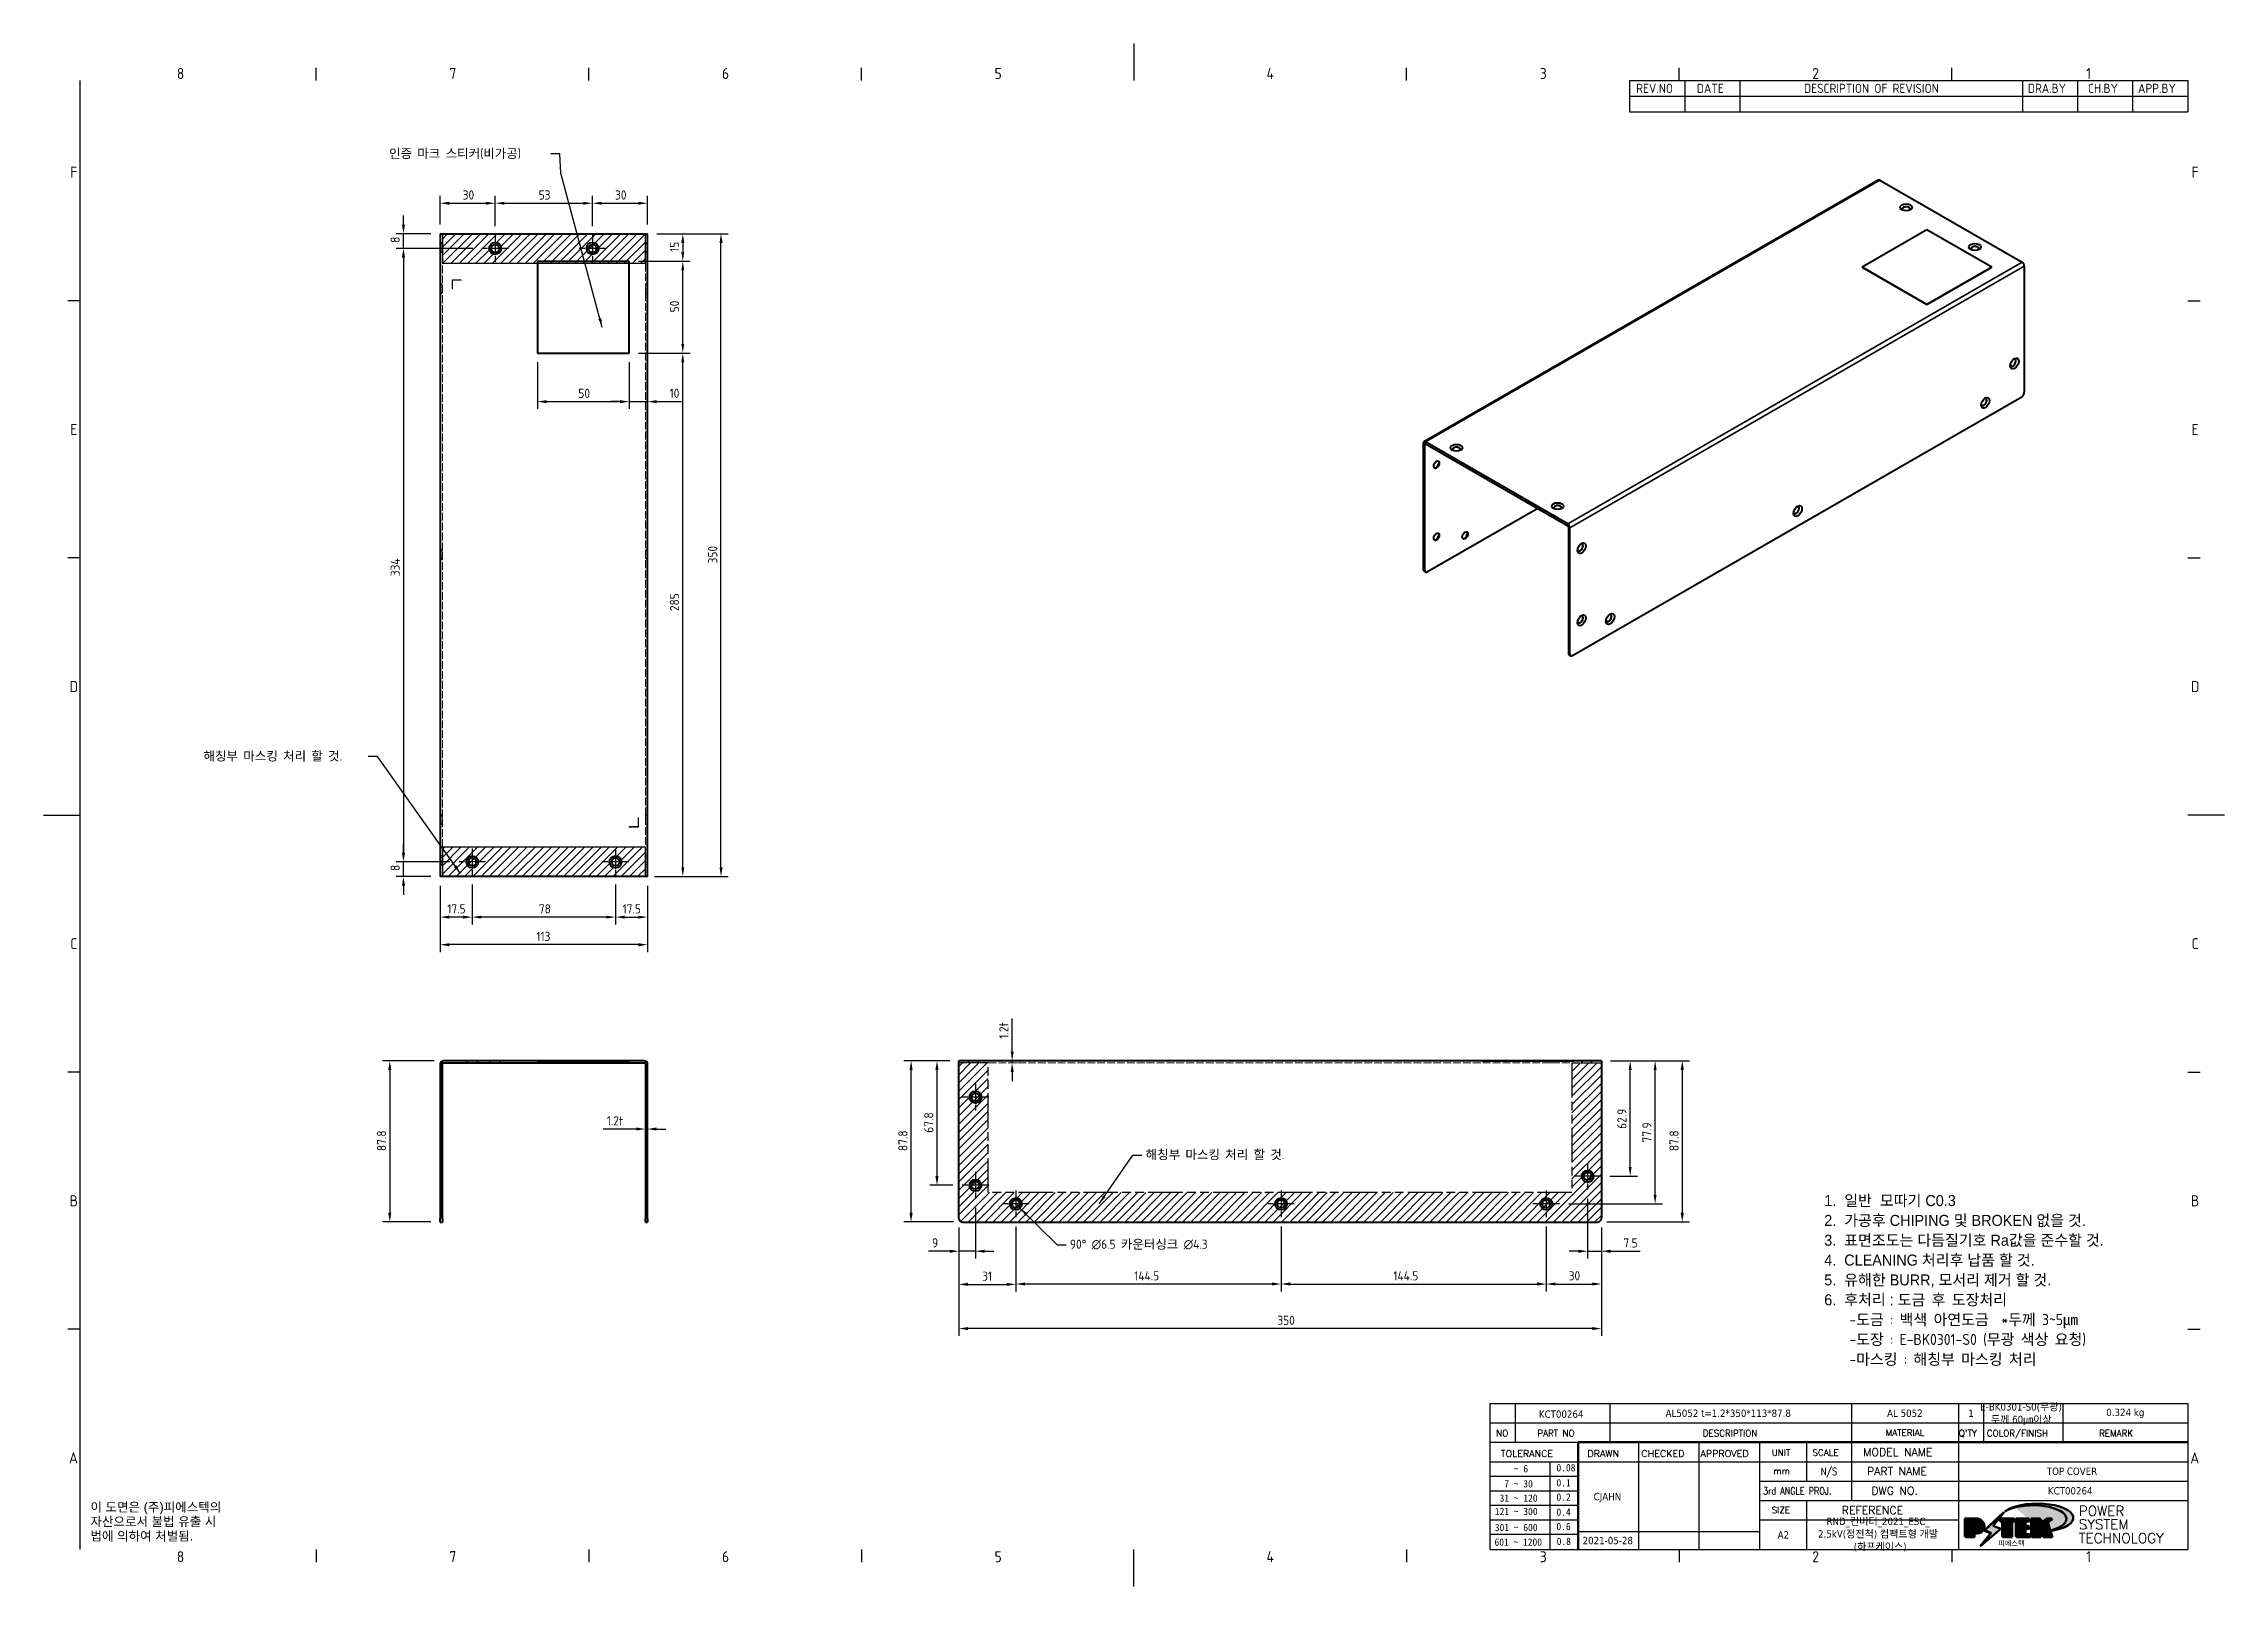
# Model space of a CAD drawing. Header units: millimetres. Extents: x 0 to 1188, y 0 to 840.
import ezdxf
from ezdxf.enums import TextEntityAlignment as Align

# ---------------------------------------------------------------- set-up
doc = ezdxf.new("R2010")
doc.units = ezdxf.units.MM
doc.header["$LTSCALE"] = 2
for name, pattern in [('CHAIN', [0.3543, 0.2362, -0.0295, 0.0591, -0.0295]), ('DASHED', [0.2067, 0.1654, -0.0413]), ('DOUBLE_DASH_CHAIN', [1.2403, 0.6614, -0.0827, 0.1654, -0.0827, 0.1654, -0.0827])]:
    doc.linetypes.add(name, pattern=pattern)
doc.layers.get('0').update_dxf_attribs({"color": 3, "lineweight": 25})
for name, color, linetype, lineweight in [('가려진 것(ISO)', 2, 'DASHED', 18), ('가시적인 것(ISO)', 3, 'Continuous', 40), ('가시적인 좁은 것(ISO)', 3, 'Continuous', 35), ('경계(ISO)', 7, 'Continuous', 25), ('기호(ISO)', 5, 'Continuous', 25), ('스케치 형상(ISO)', 3, 'Continuous', 25), ('제목(ISO)', 5, 'Continuous', 50), ('중심 표식(ISO)', 1, 'Continuous', 25), ('치수(ISO)', 2, 'Continuous', 25), ('해치(ISO)', 7, 'Continuous', 18)]:
    doc.layers.add(name, color=color, linetype=linetype, lineweight=lineweight)
doc.styles.add('HAN_291', font='')
doc.styles.add('HAN_370', font='', dxfattribs={"width": 2})
doc.styles.add('ISO Proportional', font='arial.ttf')
doc.styles.add('ISO ProportionalPSTEK', font='isocp.shx')
doc.styles.add('RC_284', font='ROMANC.shx')
doc.styles.add('RC_287', font='ROMANC.shx')
doc.styles.add('RC_292', font='ROMANC.shx')
doc.styles.add('ROMANT_294', font='romant.shx')
doc.styles.add('문자 텍스트_PSTEK_POSCO', font='isocp.shx')
doc.styles.add('치수 텍스트_PSTEK_POSCO', font='isocp.shx')
doc.styles.add('텍스트 스타일198', font='tahoma.ttf')
doc.styles.add('텍스트 스타일333', font='ROMANC.shx', dxfattribs={"width": 0.8})
doc.styles.get('HAN_291').set_extended_font_data('GulimChe')
doc.styles.get('HAN_370').set_extended_font_data('GulimChe')
doc.dimstyles.new('치수_PSTEK_POSCO', dxfattribs={"dimscale": 2, "dimtxt": 2.5, "dimasz": 2.5, "dimexe": 2, "dimexo": 2.5, "dimgap": 1, "dimtad": 1, "dimrnd": 1e-08, "dimdsep": 46, "dimtxsty": '치수 텍스트_PSTEK_POSCO', "dimcen": 0.09, "dimdle": 10, "dimclrd": 7, "dimclre": 7, "dimclrt": 2, "dimadec": 1, "dimazin": 2, "dimtfac": 1, "dimtmove": 0, "dimatfit": 3, "dimfxl": 0, "dimtolj": 1, "dimlwd": -1, "dimlwe": -1, "dimarcsym": 0})
doc.dimstyles.new('치수_PSTEK_POSCO$7', dxfattribs={"dimscale": 2, "dimtxt": 2.5, "dimasz": 2.5, "dimexe": 2, "dimexo": 2.5, "dimgap": 1, "dimtad": 1, "dimrnd": 1e-08, "dimdsep": 46, "dimtxsty": '치수 텍스트_PSTEK_POSCO', "dimcen": 0.09, "dimdle": 10, "dimclrd": 7, "dimclre": 7, "dimclrt": 2, "dimadec": 1, "dimazin": 2, "dimtfac": 1, "dimtmove": 0, "dimatfit": 3, "dimfxl": 0, "dimtolj": 1, "dimlwd": -1, "dimlwe": -1, "dimarcsym": 0})
pattern_1 = [(45, (0, 0), (-2.245064, 2.245064), [])]

msp = doc.modelspace()

# ---------------------------------------------------------------- texts
at = {"layer": '기호(ISO)', "color": 2, "char_height": 5, "attachment_point": 4, "style": '치수 텍스트_PSTEK_POSCO'}
for s, insert, width in [('{\\fISOCP|b0|i0;\\H5.0000;인증 마크 스티커(비가공)}', (188.179, 779.934), 86.06674), ('{\\fISOCP|b0|i0;\\H5.0000;해칭부 마스킹 처리 할 것.}', (87.09, 451.86), 87.72943), ('{\\fISOCP|b0|i0;\\H5.0000;해칭부 마스킹 처리 할 것.}', (600.327, 234.848), 87.72943)]:
    msp.add_mtext(s, dxfattribs=dict(at, insert=insert, width=width))
at = {"layer": '기호(ISO)', "color": 2, "char_height": 5, "attachment_point": 4}
for s, insert, width, line_spacing_factor, style in [('{90° \\fAIGDT|b0|i0;\\H5.0000;n\\fisocp|b0|i0;\\H5.0000;6.5 카운터싱크 \\fAIGDT|b0|i0;\\H5.0000;n\\fisocp|b0|i0;\\H5.0000;4.3}', (559.108, 186.017), 87.89926, 0.4375, '치수 텍스트_PSTEK_POSCO'), ('{\\fArial|b0|i0;\\H5.0000;이 도면은 (주)피에스텍의\\P자산으로서 불법 유출 시 \\P법에 의하여 처벌됨.}', (25.51, 35.029), 78.61221, 0.944221, '문자 텍스트_PSTEK_POSCO')]:
    msp.add_mtext(s, dxfattribs=dict(at, insert=insert, width=width, line_spacing_factor=line_spacing_factor, style=style))

# ---------------------------------------------------------------- blocks, each defined once
blk = doc.blocks.new('경계 Default Border')
at = {"layer": '경계(ISO)'}
for p, q in [((74.25, 410), (74.25, 413.4)), ((148.5, 410), (148.5, 413.4)), ((222.75, 410), (222.75, 413.4)), ((371.25, 410), (371.25, 413.4)), ((445.5, 410), (445.5, 413.4)), ((519.75, 410), (519.75, 413.4)), ((10, 350), (6.6, 350)), ((584, 350), (587.4, 350)), ((10, 280), (6.6, 280)), ((584, 280), (587.4, 280)), ((10, 140), (6.6, 140)), ((584, 140), (587.4, 140)), ((10, 70), (6.6, 70)), ((584, 70), (587.4, 70)), ((74.25, 10), (74.25, 6.6)), ((148.5, 10), (148.5, 6.6)), ((222.75, 10), (222.75, 6.6)), ((371.25, 10), (371.25, 6.6)), ((445.5, 10), (445.5, 6.6)), ((519.75, 10), (519.75, 6.6))]:
    blk.add_line(p, q, dxfattribs=at)
at = {"layer": '경계(ISO)', "flags": 128}
for points in [[(297, 420), (297, 410)], [(10, 10), (10, 410)], [(0, 210), (10, 210)], [(594, 210), (584, 210)], [(297, 0), (297, 10)]]:
    blk.add_lwpolyline(points, dxfattribs=at)
at = {"layer": '경계(ISO)', "color": 2, "char_height": 3, "attachment_point": 7, "style": '문자 텍스트_PSTEK_POSCO'}
for s, insert in [('8', (36.27, 410.37)), ('7', (110.52, 410.39)), ('6', (184.77, 410.37)), ('5', (259.02, 410.37)), ('4', (333.1, 410.4)), ('3', (407.54, 410.37)), ('2', (481.75, 410.37)), ('1', (556.36, 410.4)), ('F', (7.24, 383.5)), ('F', (585.04, 383.5)), ('E', (7.24, 313.47)), ('E', (585.04, 313.47)), ('D', (7.08, 243.47)), ('D', (584.88, 243.47)), ('C', (7.24, 173.47)), ('C', (585.04, 173.47)), ('B', (7.08, 103.47)), ('B', (584.88, 103.47)), ('A', (6.91, 33.49)), ('A', (584.71, 33.49)), ('8', (36.27, 6.57)), ('7', (110.52, 6.59)), ('6', (184.77, 6.57)), ('5', (259.02, 6.57)), ('4', (333.1, 6.6)), ('3', (407.54, 6.57)), ('2', (481.75, 6.57)), ('1', (556.36, 6.6))]:
    blk.add_mtext(s, dxfattribs=dict(at, insert=insert))
blk = doc.blocks.new('제목 블록 PSTEK')
h = blk.add_hatch(color=1)
edge = h.paths.add_edge_path(flags=0)
edge.add_line((314.22, 19.61), (314.22, 17))
edge.add_line((314.22, 17), (314.35, 17))
edge.add_arc((314.35, 17.65), 0.651, 270, 360)
edge.add_line((315, 17.65), (315, 18.96))
edge.add_arc((314.35, 18.96), 0.651, 0, 90)
edge.add_line((314.35, 19.61), (314.22, 19.61))
edge = h.paths.add_edge_path()
edge.add_arc((314.98, 18.29), 1.97, 270, 450)
edge.add_line((314.98, 20.26), (311.77, 20.26))
edge.add_line((311.77, 20.26), (311.77, 15.34))
edge.add_line((311.77, 15.34), (314.22, 15.34))
edge.add_line((314.22, 15.34), (314.22, 16.32))
edge.add_line((314.22, 16.32), (314.98, 16.32))
h = blk.add_hatch(color=252)
edge = h.paths.add_edge_path()
edge.add_arc((314.98, 18.29), 1.97, 270, 406.82787)
edge.add_arc((315.16, 18.14), 1.97, -90, 53.56098, ccw=False)
edge.add_line((315.16, 16.17), (314.4, 16.17))
edge.add_line((314.4, 16.17), (314.4, 15.19))
edge.add_line((314.4, 15.19), (311.94, 15.19))
edge.add_line((311.94, 15.19), (311.94, 15.34))
edge.add_line((311.94, 15.34), (314.22, 15.34))
edge.add_line((314.22, 15.34), (314.22, 16.32))
edge.add_line((314.22, 16.32), (314.98, 16.32))
h = blk.add_hatch(color=252)
edge = h.paths.add_edge_path()
edge.add_line((314.4, 19.46), (314.53, 19.46))
edge.add_arc((314.53, 18.81), 0.651, 60.41893, 90, ccw=False)
edge.add_arc((314.35, 18.96), 0.651, 39.96992, 90)
edge.add_line((314.35, 19.61), (314.22, 19.61))
edge.add_line((314.22, 19.61), (314.22, 17))
edge.add_line((314.22, 17), (314.35, 17))
edge.add_arc((314.35, 17.65), 0.651, 270, 274.69308)
edge.add_line((314.4, 17), (314.4, 19.46))
for color, points in [(252, [(317.22, 17.06), (322.03, 21.63), (322.28, 21.94), (317.05, 16.98), (318.75, 16.19), (316, 12.72), (316.34, 13), (318.92, 16.27)]), (5, [(321.62, 17.42), (319.53, 18.25), (322.45, 22.02), (317.22, 17.06), (318.92, 16.27), (316.17, 12.8)]), (1, [(324.48, 19.61), (325.24, 19.61), (325.24, 20.26), (321.23, 20.26), (321.23, 19.61), (321.98, 19.61), (321.98, 15.34), (324.48, 15.34)]), (252, [(321.98, 19.61), (321.4, 19.61), (321.4, 19.46), (321.98, 19.46)]), (252, [(324.66, 19.46), (325.42, 19.46), (325.42, 20.11), (325.24, 20.11), (325.24, 19.61), (324.48, 19.61), (324.48, 15.34), (322.16, 15.34), (322.16, 15.19), (324.66, 15.19)]), (1, [(329.23, 20.26), (325.66, 20.26), (325.66, 15.34), (329.36, 15.34), (329.36, 15.99), (328.11, 15.99), (328.11, 17.56), (329.23, 17.56), (329.23, 18.26), (328.11, 18.26), (328.11, 19.61), (329.23, 19.61)]), (252, [(328.29, 19.46), (329.41, 19.46), (329.41, 20.11), (329.23, 20.11), (329.23, 19.61), (328.11, 19.61), (328.11, 18.26), (328.29, 18.26)]), (252, [(328.29, 17.42), (329.41, 17.42), (329.41, 18.11), (329.23, 18.11), (329.23, 17.56), (328.11, 17.56), (328.11, 15.99), (328.29, 15.99)]), (1, [(332.33, 20.26), (329.86, 20.26), (329.86, 15.34), (332.33, 15.34), (332.33, 17.43), (333.07, 15.34), (335.49, 15.34), (334.25, 19.31), (335.44, 20.26), (334.31, 20.26), (332.33, 19)]), (252, [(332.51, 20.11), (332.33, 20.11), (332.33, 19), (332.51, 19.11)]), (252, [(335.62, 20.11), (335.25, 20.11), (334.25, 19.31), (335.49, 15.34), (333.2, 15.34), (333.25, 15.19), (335.66, 15.19), (334.43, 19.16)]), (252, [(329.54, 15.85), (329.36, 15.85), (329.36, 15.34), (325.83, 15.34), (325.83, 15.19), (329.54, 15.19)]), (252, [(332.51, 16.93), (332.33, 17.43), (332.33, 15.34), (330.04, 15.34), (330.04, 15.19), (332.51, 15.19)])]:
    blk.add_hatch(color=color).paths.add_polyline_path(points)
at = {"layer": '해치(ISO)'}
h = blk.add_hatch(color=140, dxfattribs=at)
edge = h.paths.add_edge_path()
edge.add_ellipse((330.37, 20.16), major_axis=(9.1, 0), ratio=0.40699, start_angle=301.30985, end_angle=507.74369)
edge.add_ellipse((331.53, 20.46), major_axis=(-9.82, 0), ratio=0.39426, start_angle=111.51207, end_angle=334.47025, ccw=False)
edge.add_line((335.14, 16.86), (335.1, 16.99))
at = {"color": 180}
for p, q in [((182.48, 11.79), (182.48, 51.57)), ((182.48, 51.57), (372.48, 51.57)), ((189.27, 51.57), (189.27, 41.01)), ((215.22, 41.01), (215.22, 51.57)), ((280.88, 51.57), (280.88, 41.01)), ((310.09, 51.57), (310.09, 41.01)), ((316.9, 51.57), (316.9, 41.01)), ((338.46, 51.57), (338.46, 41.01)), ((372.48, 51.57), (372.48, 11.79)), ((182.48, 46.29), (372.48, 46.29)), ((182.48, 41.01), (206.45, 41.01)), ((182.48, 35.73), (206.45, 35.73)), ((198.86, 12.03), (198.86, 35.73)), ((206.45, 35.73), (372.48, 35.73)), ((222.94, 11.79), (222.94, 41.01)), ((239.43, 11.79), (239.43, 41.01)), ((255.92, 11.79), (255.92, 41.01)), ((268.69, 41.01), (268.69, 30.45)), ((280.88, 41.01), (280.88, 25.17)), ((310.09, 41.01), (310.09, 11.79)), ((182.48, 31.78), (206.45, 31.78)), ((255.92, 30.45), (372.48, 30.45)), ((182.48, 27.83), (206.45, 27.83)), ((182.48, 23.88), (206.45, 23.88)), ((255.92, 25.17), (372.48, 25.17)), ((268.69, 25.17), (268.69, 11.79)), ((182.48, 19.93), (206.45, 19.93)), ((255.92, 19.89), (310.09, 19.89)), ((182.48, 15.98), (206.45, 15.98)), ((206.45, 16.74), (255.92, 16.74)), ((182.48, 11.79), (372.48, 11.79))]:
    blk.add_line(p, q, dxfattribs=at)
at = {"color": 7, "lineweight": 50}
for p, q in [((206.45, 11.79), (206.45, 41.01)), ((206.45, 41.01), (372.48, 41.01))]:
    blk.add_line(p, q, dxfattribs=at)
at = {"color": 7}
for p, q in [((314.98, 20.26), (311.77, 20.26)), ((311.77, 20.26), (311.77, 15.34)), ((314.98, 20.26), (311.77, 20.26)), ((311.77, 20.26), (311.77, 15.34)), ((314.22, 17), (314.22, 19.61)), ((314.22, 19.61), (314.35, 19.61)), ((314.35, 19.61), (314.22, 19.61)), ((314.22, 19.61), (314.22, 17)), ((314.22, 17), (314.22, 19.61)), ((314.22, 19.61), (314.35, 19.61)), ((314.4, 19.46), (314.53, 19.46)), ((314.4, 17), (314.4, 19.46)), ((315, 18.96), (315, 17.65)), ((315, 18.96), (315, 17.65)), ((322.28, 21.94), (317.05, 16.98)), ((322.45, 22.02), (317.22, 17.06)), ((317.22, 17.06), (322.03, 21.63)), ((319.53, 18.25), (322.45, 22.02)), ((321.62, 17.42), (319.53, 18.25)), ((325.24, 20.26), (321.23, 20.26)), ((321.23, 20.26), (321.23, 19.61)), ((325.24, 20.26), (321.23, 20.26)), ((321.23, 20.26), (321.23, 19.61)), ((321.23, 19.61), (321.98, 19.61)), ((321.23, 19.61), (321.98, 19.61)), ((321.4, 19.61), (321.4, 19.46)), ((321.98, 19.61), (321.4, 19.61)), ((321.4, 19.46), (321.98, 19.46)), ((321.98, 19.61), (321.98, 15.34)), ((321.98, 19.46), (321.98, 19.61)), ((321.98, 19.61), (321.98, 15.34)), ((322.03, 21.63), (322.28, 21.94)), ((324.48, 19.61), (325.24, 19.61)), ((324.48, 15.34), (324.48, 19.61)), ((325.24, 19.61), (324.48, 19.61)), ((324.48, 19.61), (324.48, 15.34)), ((324.48, 19.61), (325.24, 19.61)), ((324.48, 15.34), (324.48, 19.61)), ((324.66, 19.46), (325.42, 19.46)), ((324.66, 15.19), (324.66, 19.46)), ((325.24, 19.61), (325.24, 20.26)), ((325.24, 19.61), (325.24, 20.26)), ((325.42, 20.11), (325.24, 20.11)), ((325.24, 20.11), (325.24, 19.61)), ((325.42, 19.46), (325.42, 20.11)), ((329.23, 20.26), (325.66, 20.26)), ((325.66, 20.26), (325.66, 15.34)), ((325.66, 20.26), (325.66, 15.34)), ((329.23, 20.26), (325.66, 20.26)), ((328.11, 18.26), (328.11, 19.61)), ((328.11, 19.61), (329.23, 19.61)), ((329.23, 19.61), (328.11, 19.61)), ((328.11, 19.61), (328.11, 18.26)), ((328.11, 18.26), (328.11, 19.61)), ((328.11, 19.61), (329.23, 19.61)), ((329.23, 18.26), (328.11, 18.26)), ((328.11, 18.26), (328.29, 18.26)), ((329.23, 18.26), (328.11, 18.26)), ((328.29, 18.26), (328.29, 19.46)), ((328.29, 19.46), (329.41, 19.46)), ((329.23, 19.61), (329.23, 20.26)), ((329.23, 19.61), (329.23, 20.26)), ((329.41, 20.11), (329.23, 20.11)), ((329.23, 20.11), (329.23, 19.61)), ((329.23, 17.56), (329.23, 18.26)), ((329.23, 17.56), (329.23, 18.26)), ((329.41, 18.11), (329.23, 18.11)), ((329.23, 18.11), (329.23, 17.56)), ((329.41, 19.46), (329.41, 20.11)), ((329.41, 17.42), (329.41, 18.11)), ((332.33, 20.26), (329.86, 20.26)), ((329.86, 20.26), (329.86, 15.34)), ((329.86, 20.26), (329.86, 15.34)), ((332.33, 20.26), (329.86, 20.26)), ((334.31, 20.26), (332.33, 19)), ((332.33, 19), (332.33, 20.26)), ((334.31, 20.26), (332.33, 19)), ((332.33, 19), (332.33, 20.26)), ((332.51, 20.11), (332.33, 20.11)), ((332.33, 20.11), (332.33, 19)), ((332.33, 19), (332.51, 19.11)), ((332.51, 19.11), (332.51, 20.11)), ((334.25, 19.31), (335.44, 20.26)), ((334.25, 19.31), (335.44, 20.26)), ((335.25, 20.11), (334.25, 19.31)), ((335.49, 15.34), (334.25, 19.31)), ((334.25, 19.31), (335.49, 15.34)), ((335.49, 15.34), (334.25, 19.31)), ((335.44, 20.26), (334.31, 20.26)), ((335.44, 20.26), (334.31, 20.26)), ((334.43, 19.16), (335.62, 20.11)), ((335.66, 15.19), (334.43, 19.16)), ((335.62, 20.11), (335.25, 20.11)), ((311.77, 15.34), (314.22, 15.34)), ((311.77, 15.34), (314.22, 15.34)), ((314.22, 15.34), (311.94, 15.34)), ((311.94, 15.34), (311.94, 15.19)), ((311.94, 15.19), (314.4, 15.19)), ((314.35, 17), (314.22, 17)), ((314.22, 17), (314.35, 17)), ((314.35, 17), (314.22, 17)), ((314.22, 16.32), (314.98, 16.32)), ((314.22, 15.34), (314.22, 16.32)), ((314.98, 16.32), (314.22, 16.32)), ((314.22, 16.32), (314.22, 15.34)), ((314.22, 16.32), (314.98, 16.32)), ((314.22, 15.34), (314.22, 16.32)), ((314.4, 16.17), (315.16, 16.17)), ((314.4, 15.19), (314.4, 16.17)), ((318.75, 16.19), (316, 12.72)), ((316, 12.72), (316.34, 13)), ((316.17, 12.8), (321.62, 17.42)), ((318.92, 16.27), (316.17, 12.8)), ((316.34, 13), (318.92, 16.27)), ((317.05, 16.98), (318.75, 16.19)), ((318.92, 16.27), (317.22, 17.06)), ((317.22, 17.06), (318.92, 16.27)), ((321.98, 15.34), (324.48, 15.34)), ((321.98, 15.34), (324.48, 15.34)), ((324.48, 15.34), (322.16, 15.34)), ((322.16, 15.34), (322.16, 15.19)), ((322.16, 15.19), (324.66, 15.19)), ((325.66, 15.34), (329.36, 15.34)), ((325.66, 15.34), (329.36, 15.34)), ((329.36, 15.34), (325.83, 15.34)), ((325.83, 15.34), (325.83, 15.19)), ((325.83, 15.19), (329.54, 15.19)), ((328.11, 17.56), (329.23, 17.56)), ((328.11, 15.99), (328.11, 17.56)), ((329.23, 17.56), (328.11, 17.56)), ((328.11, 17.56), (328.11, 15.99)), ((328.11, 17.56), (329.23, 17.56)), ((328.11, 15.99), (328.11, 17.56)), ((329.36, 15.99), (328.11, 15.99)), ((328.11, 15.99), (328.29, 15.99)), ((329.36, 15.99), (328.11, 15.99)), ((328.29, 15.99), (328.29, 17.42)), ((328.29, 17.42), (329.41, 17.42)), ((329.36, 15.34), (329.36, 15.99)), ((329.36, 15.34), (329.36, 15.99)), ((329.54, 15.85), (329.36, 15.85)), ((329.36, 15.85), (329.36, 15.34)), ((329.54, 15.19), (329.54, 15.85)), ((329.86, 15.34), (332.33, 15.34)), ((329.86, 15.34), (332.33, 15.34)), ((332.33, 15.34), (330.04, 15.34)), ((330.04, 15.34), (330.04, 15.19)), ((330.04, 15.19), (332.51, 15.19)), ((332.33, 17.43), (333.07, 15.34)), ((332.33, 15.34), (332.33, 17.43)), ((332.51, 16.93), (332.33, 17.43)), ((332.33, 17.43), (332.33, 15.34)), ((332.33, 17.43), (333.07, 15.34)), ((332.33, 15.34), (332.33, 17.43)), ((332.51, 15.19), (332.51, 16.93)), ((333.07, 15.34), (335.49, 15.34)), ((333.07, 15.34), (335.49, 15.34)), ((335.49, 15.34), (333.2, 15.34)), ((333.2, 15.34), (333.25, 15.19)), ((333.25, 15.19), (335.66, 15.19)), ((345.04, 17.5), (344.99, 17.69))]:
    blk.add_line(p, q, dxfattribs=at)
at = {"color": 1}
for p, q in [((314.98, 20.26), (311.77, 20.26)), ((311.77, 20.26), (311.77, 15.34)), ((314.22, 17), (314.22, 19.61)), ((314.22, 19.61), (314.35, 19.61)), ((315, 18.96), (315, 17.65)), ((325.24, 20.26), (321.23, 20.26)), ((321.23, 20.26), (321.23, 19.61)), ((321.23, 19.61), (321.98, 19.61)), ((321.98, 19.61), (321.98, 15.34)), ((324.48, 19.61), (325.24, 19.61)), ((324.48, 15.34), (324.48, 19.61)), ((325.24, 19.61), (325.24, 20.26)), ((329.23, 20.26), (325.66, 20.26)), ((325.66, 20.26), (325.66, 15.34)), ((328.11, 18.26), (328.11, 19.61)), ((328.11, 19.61), (329.23, 19.61)), ((329.23, 18.26), (328.11, 18.26)), ((329.23, 19.61), (329.23, 20.26)), ((329.23, 17.56), (329.23, 18.26)), ((332.33, 20.26), (329.86, 20.26)), ((329.86, 20.26), (329.86, 15.34)), ((334.31, 20.26), (332.33, 19)), ((332.33, 19), (332.33, 20.26)), ((334.25, 19.31), (335.44, 20.26)), ((335.49, 15.34), (334.25, 19.31)), ((335.44, 20.26), (334.31, 20.26)), ((311.77, 15.34), (314.22, 15.34)), ((314.35, 17), (314.22, 17)), ((314.22, 16.32), (314.98, 16.32)), ((314.22, 15.34), (314.22, 16.32)), ((321.98, 15.34), (324.48, 15.34)), ((325.66, 15.34), (329.36, 15.34)), ((328.11, 17.56), (329.23, 17.56)), ((328.11, 15.99), (328.11, 17.56)), ((329.36, 15.99), (328.11, 15.99)), ((329.36, 15.34), (329.36, 15.99)), ((329.86, 15.34), (332.33, 15.34)), ((332.33, 17.43), (333.07, 15.34)), ((332.33, 15.34), (332.33, 17.43)), ((333.07, 15.34), (335.49, 15.34))]:
    blk.add_line(p, q, dxfattribs=at)
at = {"color": 5}
for p, q in [((322.45, 22.02), (317.22, 17.06)), ((319.53, 18.25), (322.45, 22.02)), ((321.62, 17.42), (319.53, 18.25)), ((316.17, 12.8), (321.62, 17.42)), ((318.92, 16.27), (316.17, 12.8)), ((317.22, 17.06), (318.92, 16.27))]:
    blk.add_line(p, q, dxfattribs=at)
at = {"color": 7}
for centre, radius, start, end in [((314.35, 18.96), 0.651, 0, 90), ((314.35, 18.96), 0.651, 39.96992, 90), ((314.35, 18.96), 0.651, 0, 90), ((314.53, 18.81), 0.651, 60.41893, 90), ((314.98, 18.29), 1.97, 270, 90), ((314.98, 18.29), 1.97, 270, 90), ((314.98, 18.29), 1.97, 270, 46.82787), ((315.16, 18.14), 1.97, 270, 53.56098), ((314.35, 17.65), 0.651, 270, 0), ((314.35, 17.65), 0.651, 270, 0), ((314.35, 17.65), 0.651, 270, 274.69308)]:
    blk.add_arc(centre, radius, start, end, dxfattribs=at)
at = {"color": 1}
for centre, radius, start, end in [((314.35, 18.96), 0.651, 0, 90), ((314.98, 18.29), 1.97, 270, 90), ((314.35, 17.65), 0.651, 270, 0)]:
    blk.add_arc(centre, radius, start, end, dxfattribs=at)
at = {"layer": '제목(ISO)', "lineweight": 18}
blk.add_line((182.48, 35.73), (182.48, 11.79), dxfattribs=at)
at = {"layer": '제목(ISO)'}
for p, q in [((314.98, 20.26), (311.77, 20.26)), ((311.77, 20.26), (311.77, 15.34)), ((314.22, 17), (314.22, 19.61)), ((314.22, 19.61), (314.35, 19.61)), ((314.35, 19.61), (314.22, 19.61)), ((314.22, 19.61), (314.22, 17)), ((314.4, 19.46), (314.53, 19.46)), ((314.4, 17), (314.4, 19.46)), ((315, 18.96), (315, 17.65)), ((322.28, 21.94), (317.05, 16.98)), ((322.45, 22.02), (317.22, 17.06)), ((317.22, 17.06), (322.03, 21.63)), ((319.53, 18.25), (322.45, 22.02)), ((321.62, 17.42), (319.53, 18.25)), ((325.24, 20.26), (321.23, 20.26)), ((321.23, 20.26), (321.23, 19.61)), ((321.23, 19.61), (321.98, 19.61)), ((321.98, 19.61), (321.4, 19.61)), ((321.4, 19.61), (321.4, 19.46)), ((321.4, 19.46), (321.98, 19.46)), ((321.98, 19.61), (321.98, 15.34)), ((321.98, 19.46), (321.98, 19.61)), ((322.03, 21.63), (322.28, 21.94)), ((324.48, 19.61), (325.24, 19.61)), ((324.48, 15.34), (324.48, 19.61)), ((325.24, 19.61), (324.48, 19.61)), ((324.48, 19.61), (324.48, 15.34)), ((324.66, 19.46), (325.42, 19.46)), ((324.66, 15.19), (324.66, 19.46)), ((325.24, 19.61), (325.24, 20.26)), ((325.42, 20.11), (325.24, 20.11)), ((325.24, 20.11), (325.24, 19.61)), ((325.42, 19.46), (325.42, 20.11)), ((329.23, 20.26), (325.66, 20.26)), ((325.66, 20.26), (325.66, 15.34)), ((328.11, 18.26), (328.11, 19.61)), ((328.11, 19.61), (329.23, 19.61)), ((329.23, 19.61), (328.11, 19.61)), ((328.11, 19.61), (328.11, 18.26)), ((329.23, 18.26), (328.11, 18.26)), ((328.11, 18.26), (328.29, 18.26)), ((328.29, 19.46), (329.41, 19.46)), ((328.29, 18.26), (328.29, 19.46)), ((329.23, 19.61), (329.23, 20.26)), ((329.41, 20.11), (329.23, 20.11)), ((329.23, 20.11), (329.23, 19.61)), ((329.23, 17.56), (329.23, 18.26)), ((329.41, 18.11), (329.23, 18.11)), ((329.23, 18.11), (329.23, 17.56)), ((329.41, 19.46), (329.41, 20.11)), ((329.41, 17.42), (329.41, 18.11)), ((332.33, 20.26), (329.86, 20.26)), ((329.86, 20.26), (329.86, 15.34)), ((334.31, 20.26), (332.33, 19)), ((332.33, 19), (332.33, 20.26)), ((332.51, 20.11), (332.33, 20.11)), ((332.33, 20.11), (332.33, 19)), ((332.33, 19), (332.51, 19.11)), ((332.51, 19.11), (332.51, 20.11)), ((334.25, 19.31), (335.44, 20.26)), ((335.25, 20.11), (334.25, 19.31)), ((335.49, 15.34), (334.25, 19.31)), ((334.25, 19.31), (335.49, 15.34)), ((335.44, 20.26), (334.31, 20.26)), ((334.43, 19.16), (335.62, 20.11)), ((335.66, 15.19), (334.43, 19.16)), ((335.62, 20.11), (335.25, 20.11)), ((311.77, 15.34), (314.22, 15.34)), ((314.22, 15.34), (311.94, 15.34)), ((311.94, 15.34), (311.94, 15.19)), ((311.94, 15.19), (314.4, 15.19)), ((314.35, 17), (314.22, 17)), ((314.22, 17), (314.35, 17)), ((314.22, 15.34), (314.22, 16.32)), ((314.22, 16.32), (314.98, 16.32)), ((314.98, 16.32), (314.22, 16.32)), ((314.22, 16.32), (314.22, 15.34)), ((314.4, 15.19), (314.4, 16.17)), ((314.4, 16.17), (315.16, 16.17)), ((318.75, 16.19), (316, 12.72)), ((316, 12.72), (316.34, 13)), ((316.17, 12.8), (321.62, 17.42)), ((318.92, 16.27), (316.17, 12.8)), ((316.34, 13), (318.92, 16.27)), ((317.05, 16.98), (318.75, 16.19)), ((317.22, 17.06), (318.92, 16.27)), ((318.92, 16.27), (317.22, 17.06)), ((321.98, 15.34), (324.48, 15.34)), ((324.48, 15.34), (322.16, 15.34)), ((322.16, 15.34), (322.16, 15.19)), ((322.16, 15.19), (324.66, 15.19)), ((325.66, 15.34), (329.36, 15.34)), ((329.36, 15.34), (325.83, 15.34)), ((325.83, 15.34), (325.83, 15.19)), ((325.83, 15.19), (329.54, 15.19)), ((328.11, 15.99), (328.11, 17.56)), ((328.11, 17.56), (329.23, 17.56)), ((329.23, 17.56), (328.11, 17.56)), ((328.11, 17.56), (328.11, 15.99)), ((329.36, 15.99), (328.11, 15.99)), ((328.11, 15.99), (328.29, 15.99)), ((328.29, 17.42), (329.41, 17.42)), ((328.29, 15.99), (328.29, 17.42)), ((329.36, 15.34), (329.36, 15.99)), ((329.54, 15.85), (329.36, 15.85)), ((329.36, 15.85), (329.36, 15.34)), ((329.54, 15.19), (329.54, 15.85)), ((329.86, 15.34), (332.33, 15.34)), ((332.33, 15.34), (330.04, 15.34)), ((330.04, 15.34), (330.04, 15.19)), ((330.04, 15.19), (332.51, 15.19)), ((332.33, 15.34), (332.33, 17.43)), ((332.33, 17.43), (333.07, 15.34)), ((332.51, 16.93), (332.33, 17.43)), ((332.33, 17.43), (332.33, 15.34)), ((332.51, 15.19), (332.51, 16.93)), ((333.07, 15.34), (335.49, 15.34)), ((335.49, 15.34), (333.2, 15.34)), ((333.2, 15.34), (333.25, 15.19)), ((333.25, 15.19), (335.66, 15.19))]:
    blk.add_line(p, q, dxfattribs=at)
at = {"layer": '제목(ISO)', "color": 4}
blk.add_line((335.14, 16.86), (335.1, 16.99), dxfattribs=at)
at = {"layer": '제목(ISO)'}
for centre, radius, start, end in [((314.35, 18.96), 0.651, 0, 90), ((314.35, 18.96), 0.651, 39.96992, 90), ((314.53, 18.81), 0.651, 60.41893, 90), ((314.98, 18.29), 1.97, 46.82787, 90), ((314.98, 18.29), 1.97, 270, 46.82787), ((314.98, 18.29), 1.97, 270, 46.82787), ((315.16, 18.14), 1.97, 270, 53.56098), ((314.35, 17.65), 0.651, 270, 0), ((314.35, 17.65), 0.651, 270, 274.69308)]:
    blk.add_arc(centre, radius, start, end, dxfattribs=at)
at = {"layer": '제목(ISO)', "color": 4}
for centre, major_axis, ratio, start_param, end_param in [((331.53, 20.46), (9.82, 0), 0.39426, 5.087845, 8.9792), ((330.37, 20.16), (9.1, 0), 0.40699, 5.258849, 8.861799)]:
    blk.add_ellipse(centre, major_axis=major_axis, ratio=ratio, start_param=start_param, end_param=end_param, dxfattribs=at)
at = {"color": 2}
for s, height, style, p in [('NO', 1.742, 'RC_284', (184.14, 42.62)), ('PART NO', 1.742, 'RC_284', (195.34, 42.62)), ('DESCRIPTION', 1.7424, 'RC_284', (240.4, 42.62)), ("Q'TY", 1.742, 'RC_284', (310.14, 42.62)), ('COLOR/FINISH', 1.7424, 'RC_284', (317.77, 42.62)), ('REMARK', 1.742, 'RC_284', (348.35, 42.62)), (' TOLERANCE', 1.9, 'RC_287', (184.09, 37.01)), ('DRAWN', 1.9, 'RC_287', (208.98, 37.01)), ('CHECKED', 1.9, 'RC_287', (223.69, 37.01)), ('APPROVED', 1.9, 'RC_287', (239.78, 37.01)), ('UNIT', 1.742, 'RC_284', (259.17, 37.34)), ('SCALE', 1.742, 'RC_284', (270.29, 37.34)), ('MODEL NAME', 2.178, 'RC_292', (284.1, 37.25)), ('  7 ~ 30', 2, 'HAN_291', (183.77, 28.71)), ('    ~ 6', 2, 'HAN_291', (183.77, 32.82)), ('0.08', 2, 'HAN_291', (200.55, 33.1)), ('0.1', 2, 'HAN_291', (200.55, 28.99)), ('mm', 1.742, 'RC_284', (259.65, 32.35)), ('PART NAME', 2.178, 'RC_292', (285.14, 32.03)), (' 31 ~ 120', 2, 'HAN_291', (183.77, 24.83)), ('0.2', 2, 'HAN_291', (200.55, 25.11)), (' DWG NO.', 2.178, 'RC_292', (284.81, 26.75)), ('301 ~ 600', 2, 'HAN_291', (183.77, 16.83)), ('121 ~ 300', 2, 'HAN_291', (183.77, 21.21)), ('0.4', 2, 'HAN_291', (200.55, 21)), ('0.6', 2, 'HAN_291', (200.55, 17.12)), ('SIZE', 1.742, 'RC_284', (259.17, 21.69)), ('REFERENCE', 2.178, 'RC_292', (278.27, 21.43)), ('601 ~ 1200', 2, 'HAN_291', (183.68, 12.85)), ('0.8', 2, 'HAN_291', (200.61, 13.06))]:
    blk.add_text(s, height=height, dxfattribs=dict(at, style=style)).set_placement(p)
at = {"color": 2, "style": 'RC_284'}
blk.add_text('MATERIAL', height=1.742, dxfattribs=at).set_placement((295.48, 43.65), align=Align.MIDDLE_CENTER)
at = {"color": 7, "style": '텍스트 스타일333', "width": 0.8}
blk.add_text('N/S', height=2, dxfattribs=at).set_placement((274.78, 33.09), align=Align.MIDDLE_CENTER)
at = {"color": 2, "style": '텍스트 스타일333', "width": 0.8}
blk.add_text('3rd ANGLE PROJ.', height=2, dxfattribs=at).set_placement((256.84, 26.76))
at = {"color": 7, "style": 'ROMANT_294'}
for s, p in [('POWER', (342.83, 20.97)), ('SYSTEM', (342.83, 17.33)), ('TECHNOLOGY', (342.83, 13.57))]:
    blk.add_text(s, height=2.7, dxfattribs=at).set_placement(p)
at = {"color": 7, "insert": (320.85, 14.21), "char_height": 1.4, "attachment_point": 1, "line_spacing_factor": 0.332, "style": 'HAN_370'}
blk.add_mtext('\\fHY견고딕|b0|i0;\\H1.4000;피에스텍', dxfattribs=at)
at = {"layer": '제목(ISO)', "color": 7, "style": '텍스트 스타일198'}
for tag, p in [('부품_번호_001', (195.76, 47.68)), ('설명_001', (230.26, 47.92)), ('재질_001', (290.6, 47.93)), ("3._Q'TY_001", (312.71, 47.92)), ('4._COLOR_001', (315.22, 49.66)), ('4._COLOR_002', (318.9, 46.24)), ('질량\\P3;_001', (350.3, 48.16)), ('제목_001', (334.1, 32.12)), ('설계자_001', (210.68, 25.23)), ('부품_번호_001', (334.42, 26.81)), ('프로젝트_001', (274.1, 18.49)), ('작성_날짜_001', (207.67, 13.27)), ('시트_크기_001', (260.79, 14.82)), ('프로젝트_002', (271.8, 15.07)), ('프로젝트_003', (281.52, 11.65))]:
    blk.add_attdef(tag, p, '', height=2, dxfattribs=at)
for tag, p in [('1._MODEL_NAME', (341.23, 38.37)), ('점검자', (231.18, 26.23)), ('엔지니어링_승인자', (247.67, 26.23)), ('점검_날짜', (231.18, 14.27)), ('엔지니어링_승인_날짜', (247.67, 14.27))]:
    blk.add_attdef(tag, text='', height=2, dxfattribs=at).set_placement(p, align=Align.MIDDLE_CENTER)
blk = doc.blocks.new('리비전 내역')
at = {"layer": '기호(ISO)'}
for p, q in [((432, 410), (584, 410)), ((432, 410), (432, 405.72)), ((447, 410), (447, 405.72)), ((462, 410), (462, 405.72)), ((539, 410), (539, 405.72)), ((554, 410), (554, 405.72)), ((569, 410), (569, 405.72)), ((584, 410), (584, 405.72)), ((432, 405.72), (584, 405.72)), ((432, 405.72), (432, 401.44)), ((447, 405.72), (447, 401.44)), ((462, 405.72), (462, 401.44)), ((539, 405.72), (539, 401.44)), ((554, 405.72), (554, 401.44)), ((569, 405.72), (569, 401.44)), ((584, 405.72), (584, 401.44)), ((432, 401.44), (584, 401.44))]:
    blk.add_line(p, q, dxfattribs=at)
at = {"layer": '기호(ISO)', "color": 2, "char_height": 2.5, "attachment_point": 7, "style": 'ISO ProportionalPSTEK'}
for s, insert in [('REV.NO', (433.79, 406.58)), ('DATE', (450.31, 406.58)), ('DESCRIPTION OF REVISION', (479.51, 406.58)), ('DRA.BY', (540.48, 406.58)), ('CH.BY', (556.86, 406.58)), ('APP.BY', (570.48, 406.58))]:
    blk.add_mtext(s, dxfattribs=dict(at, insert=insert))
blk = doc.blocks.new('*D22')
at = {"layer": 'Defpoints', "color": 0}
for p in [(674.1, 201), (818.6, 201), (818.6, 164.6)]:
    blk.add_point(p, dxfattribs=at)
at = {"layer": '치수(ISO)', "color": 7}
for p, q in [((674.1, 196), (674.1, 160.6)), ((818.6, 196), (818.6, 160.6)), ((679.1, 164.6), (813.6, 164.6))]:
    blk.add_line(p, q, dxfattribs=at)
for points in [[(679.1, 165.5), (679.1, 163.8), (674.1, 164.6)], [(813.6, 165.5), (813.6, 163.8), (818.6, 164.6)]]:
    blk.add_solid(points, dxfattribs=at)
at = {"layer": '치수(ISO)', "color": 2, "insert": (735.3, 169.1), "char_height": 5, "attachment_point": 4, "style": '치수 텍스트_PSTEK_POSCO'}
blk.add_mtext('\\A1;144.5', dxfattribs=at)
blk = doc.blocks.new('*D23')
at = {"layer": 'Defpoints', "color": 0}
for p in [(818.6, 201), (848.6, 200.4), (848.6, 164.6)]:
    blk.add_point(p, dxfattribs=at)
at = {"layer": '치수(ISO)', "color": 7}
for p, q in [((818.6, 196), (818.6, 160.6)), ((848.6, 195.4), (848.6, 160.6)), ((823.6, 164.6), (843.6, 164.6))]:
    blk.add_line(p, q, dxfattribs=at)
for points in [[(823.6, 165.5), (823.6, 163.8), (818.6, 164.6)], [(843.6, 165.5), (843.6, 163.8), (848.6, 164.6)]]:
    blk.add_solid(points, dxfattribs=at)
at = {"layer": '치수(ISO)', "color": 2, "insert": (830.8, 169.1), "char_height": 5, "attachment_point": 4, "style": '치수 텍스트_PSTEK_POSCO'}
blk.add_mtext('\\A1;30', dxfattribs=at)
blk = doc.blocks.new('*D24')
at = {"layer": 'Defpoints', "color": 0}
for p in [(841.1, 216), (848.6, 200.4), (848.6, 182.5)]:
    blk.add_point(p, dxfattribs=at)
at = {"layer": '치수(ISO)', "color": 7}
for p, q in [((841.1, 211), (841.1, 178.5)), ((848.6, 195.4), (848.6, 178.5)), ((836.1, 182.5), (831.1, 182.5)), ((841.1, 182.5), (848.6, 182.5)), ((853.6, 182.5), (869.8, 182.5))]:
    blk.add_line(p, q, dxfattribs=at)
for points in [[(836.1, 183.3), (836.1, 181.6), (841.1, 182.5)], [(853.6, 183.3), (853.6, 181.6), (848.6, 182.5)]]:
    blk.add_solid(points, dxfattribs=at)
at = {"layer": '치수(ISO)', "color": 2, "insert": (860.6, 187), "char_height": 5, "attachment_point": 4, "style": '치수 텍스트_PSTEK_POSCO'}
blk.add_mtext('\\A1;7.5', dxfattribs=at)
blk = doc.blocks.new('*D25')
at = {"layer": 'Defpoints', "color": 0}
for p in [(329, 736.5), (319, 721.5), (348.2, 721.5)]:
    blk.add_point(p, dxfattribs=at)
at = {"layer": '치수(ISO)', "color": 7}
for p, q in [((334, 736.5), (352.2, 736.5)), ((348.2, 731.5), (348.2, 726.5)), ((324, 721.5), (352.2, 721.5))]:
    blk.add_line(p, q, dxfattribs=at)
for points in [[(347.4, 731.5), (349, 731.5), (348.2, 736.5)], [(347.4, 726.5), (349, 726.5), (348.2, 721.5)]]:
    blk.add_solid(points, dxfattribs=at)
at = {"layer": '치수(ISO)', "color": 2, "insert": (343.7, 726.6), "char_height": 5, "attachment_point": 4, "rotation": 90, "style": '치수 텍스트_PSTEK_POSCO'}
blk.add_mtext('\\A1;15', dxfattribs=at)
blk = doc.blocks.new('*D26')
at = {"layer": 'Defpoints', "color": 0}
for p in [(319, 721.5), (348.2, 721.5), (319, 671.5)]:
    blk.add_point(p, dxfattribs=at)
at = {"layer": '치수(ISO)', "color": 7}
for p, q in [((324, 721.5), (352.2, 721.5)), ((348.2, 676.5), (348.2, 716.5)), ((324, 671.5), (352.2, 671.5))]:
    blk.add_line(p, q, dxfattribs=at)
for points in [[(347.4, 716.5), (349, 716.5), (348.2, 721.5)], [(347.4, 676.5), (349, 676.5), (348.2, 671.5)]]:
    blk.add_solid(points, dxfattribs=at)
at = {"layer": '치수(ISO)', "color": 2, "insert": (343.7, 693.7), "char_height": 5, "attachment_point": 4, "rotation": 90, "style": '치수 텍스트_PSTEK_POSCO'}
blk.add_mtext('\\A1;50', dxfattribs=at)
blk = doc.blocks.new('*D27')
at = {"layer": 'Defpoints', "color": 0}
for p in [(269, 671.5), (319, 671.5), (319, 645.1)]:
    blk.add_point(p, dxfattribs=at)
at = {"layer": '치수(ISO)', "color": 7}
for p, q in [((269, 666.5), (269, 641.1)), ((319, 666.5), (319, 641.1)), ((274, 645.1), (314, 645.1))]:
    blk.add_line(p, q, dxfattribs=at)
for points in [[(274, 645.9), (274, 644.2), (269, 645.1)], [(314, 645.9), (314, 644.2), (319, 645.1)]]:
    blk.add_solid(points, dxfattribs=at)
at = {"layer": '치수(ISO)', "color": 2, "insert": (291.3, 649.6), "char_height": 5, "attachment_point": 4, "style": '치수 텍스트_PSTEK_POSCO'}
blk.add_mtext('\\A1;50', dxfattribs=at)
blk = doc.blocks.new('주석-판금')
at = {"layer": '기호(ISO)', "color": 2, "insert": (-40.78, 25.87), "char_height": 3, "width": 116.6778, "attachment_point": 1, "line_spacing_factor": 1.079651, "style": 'ISO Proportional'}
blk.add_mtext('\\f굴림|b0|i0;\\H3.0000;1.  일반  모따기 C0.3\\P2.  가공후 CHIPING 및 BROKEN 없을 것.\\P3.  표면조도는 다듬질기호 Ra값을 준수할 것.\\P4.  CLEANING 처리후 납품 할 것.\\P5.  유해한 BURR, 모서리 제거 할 것.\\P6.  후처리 : \\fisocp|b0|i0;\\H3.0000;도금 후 도장처리\\P    -도금 : 백색 아연도금  *두께 3~5㎛\\P    -도장 : E-BK0301-S0 (무광 색상 요청)\\P    -마스킹 : 해칭부 마스킹 처리\\P', dxfattribs=at)
blk = doc.blocks.new('*D28')
at = {"layer": 'Defpoints', "color": 0}
for p in [(498.6, 200.4), (848.6, 200.4), (498.6, 140.4)]:
    blk.add_point(p, dxfattribs=at)
at = {"layer": '치수(ISO)', "color": 7}
for p, q in [((498.6, 195.4), (498.6, 136.4)), ((848.6, 195.4), (848.6, 136.4)), ((843.6, 140.4), (503.6, 140.4))]:
    blk.add_line(p, q, dxfattribs=at)
for points in [[(503.6, 141.2), (503.6, 139.5), (498.6, 140.4)], [(843.6, 141.2), (843.6, 139.5), (848.6, 140.4)]]:
    blk.add_solid(points, dxfattribs=at)
at = {"layer": '치수(ISO)', "color": 2, "insert": (672.1, 144.9), "char_height": 5, "attachment_point": 4, "style": '치수 텍스트_PSTEK_POSCO'}
blk.add_mtext('\\A1;350', dxfattribs=at)
blk = doc.blocks.new('*D29')
at = {"layer": 'Defpoints', "color": 0}
for p in [(848.6, 286.2), (846.6, 198.4), (892.7, 198.4)]:
    blk.add_point(p, dxfattribs=at)
at = {"layer": '치수(ISO)', "color": 7}
for p, q in [((853.6, 286.2), (896.7, 286.2)), ((892.7, 281.2), (892.7, 203.4)), ((851.6, 198.4), (896.7, 198.4))]:
    blk.add_line(p, q, dxfattribs=at)
for points in [[(891.8, 281.2), (893.5, 281.2), (892.7, 286.2)], [(891.8, 203.4), (893.5, 203.4), (892.7, 198.4)]]:
    blk.add_solid(points, dxfattribs=at)
at = {"layer": '치수(ISO)', "color": 2, "insert": (888.2, 237), "char_height": 5, "attachment_point": 4, "rotation": 90, "style": '치수 텍스트_PSTEK_POSCO'}
blk.add_mtext('\\A1;87.8', dxfattribs=at)
blk = doc.blocks.new('*D30')
at = {"layer": 'Defpoints', "color": 0}
for p in [(529.6, 201), (674.1, 201), (529.6, 164.6)]:
    blk.add_point(p, dxfattribs=at)
at = {"layer": '치수(ISO)', "color": 7}
for p, q in [((529.6, 196), (529.6, 160.6)), ((674.1, 196), (674.1, 160.6)), ((669.1, 164.6), (534.6, 164.6))]:
    blk.add_line(p, q, dxfattribs=at)
for points in [[(534.6, 165.5), (534.6, 163.8), (529.6, 164.6)], [(669.1, 165.5), (669.1, 163.8), (674.1, 164.6)]]:
    blk.add_solid(points, dxfattribs=at)
at = {"layer": '치수(ISO)', "color": 2, "insert": (594.1, 169.1), "char_height": 5, "attachment_point": 4, "style": '치수 텍스트_PSTEK_POSCO'}
blk.add_mtext('\\A1;144.5', dxfattribs=at)
blk = doc.blocks.new('*D31')
at = {"layer": 'Defpoints', "color": 0}
for p in [(848.6, 286.2), (864.3, 286.2), (848.3, 223.3)]:
    blk.add_point(p, dxfattribs=at)
at = {"layer": '치수(ISO)', "color": 7}
for p, q in [((853.6, 286.2), (868.3, 286.2)), ((864.3, 228.3), (864.3, 281.2)), ((853.3, 223.3), (868.3, 223.3))]:
    blk.add_line(p, q, dxfattribs=at)
for points in [[(863.5, 281.2), (865.1, 281.2), (864.3, 286.2)], [(863.5, 228.3), (865.1, 228.3), (864.3, 223.3)]]:
    blk.add_solid(points, dxfattribs=at)
at = {"layer": '치수(ISO)', "color": 2, "insert": (859.8, 249.1), "char_height": 5, "attachment_point": 4, "rotation": 90, "style": '치수 텍스트_PSTEK_POSCO'}
blk.add_mtext('\\A1;62.9', dxfattribs=at)
blk = doc.blocks.new('*D32')
at = {"layer": 'Defpoints', "color": 0}
for p in [(848.6, 286.2), (877.9, 286.2), (825.8, 208.3)]:
    blk.add_point(p, dxfattribs=at)
at = {"layer": '치수(ISO)', "color": 7}
for p, q in [((853.6, 286.2), (881.9, 286.2)), ((877.9, 213.3), (877.9, 281.2)), ((830.8, 208.3), (881.9, 208.3))]:
    blk.add_line(p, q, dxfattribs=at)
for points in [[(877.1, 281.2), (878.7, 281.2), (877.9, 286.2)], [(877.1, 213.3), (878.7, 213.3), (877.9, 208.3)]]:
    blk.add_solid(points, dxfattribs=at)
at = {"layer": '치수(ISO)', "color": 2, "insert": (873.4, 241.7), "char_height": 5, "attachment_point": 4, "rotation": 90, "style": '치수 텍스트_PSTEK_POSCO'}
blk.add_mtext('\\A1;77.9', dxfattribs=at)
blk = doc.blocks.new('*D33')
at = {"layer": 'Defpoints', "color": 0}
for p in [(472.6, 286.2), (498.6, 286.2), (500.6, 198.4)]:
    blk.add_point(p, dxfattribs=at)
at = {"layer": '치수(ISO)', "color": 7}
for p, q in [((493.6, 286.2), (468.6, 286.2)), ((472.6, 203.4), (472.6, 281.2)), ((495.6, 198.4), (468.6, 198.4))]:
    blk.add_line(p, q, dxfattribs=at)
for points in [[(471.7, 281.2), (473.4, 281.2), (472.6, 286.2)], [(471.7, 203.4), (473.4, 203.4), (472.6, 198.4)]]:
    blk.add_solid(points, dxfattribs=at)
at = {"layer": '치수(ISO)', "color": 2, "insert": (468.1, 237), "char_height": 5, "attachment_point": 4, "rotation": 90, "style": '치수 텍스트_PSTEK_POSCO'}
blk.add_mtext('\\A1;87.8', dxfattribs=at)
blk = doc.blocks.new('*D34')
at = {"layer": 'Defpoints', "color": 0}
for p in [(486.7, 286.2), (498.6, 286.2), (500.3, 218.4)]:
    blk.add_point(p, dxfattribs=at)
at = {"layer": '치수(ISO)', "color": 7}
for p, q in [((493.6, 286.2), (482.7, 286.2)), ((486.7, 223.4), (486.7, 281.2)), ((495.3, 218.4), (482.7, 218.4))]:
    blk.add_line(p, q, dxfattribs=at)
for points in [[(485.8, 281.2), (487.5, 281.2), (486.7, 286.2)], [(485.8, 223.4), (487.5, 223.4), (486.7, 218.4)]]:
    blk.add_solid(points, dxfattribs=at)
at = {"layer": '치수(ISO)', "color": 2, "insert": (482.2, 247), "char_height": 5, "attachment_point": 4, "rotation": 90, "style": '치수 텍스트_PSTEK_POSCO'}
blk.add_mtext('\\A1;67.8', dxfattribs=at)
blk = doc.blocks.new('*D35')
at = {"layer": 'Defpoints', "color": 0}
for p in [(498.6, 200.4), (529.6, 201), (529.6, 164.4)]:
    blk.add_point(p, dxfattribs=at)
at = {"layer": '치수(ISO)', "color": 7}
for p, q in [((498.6, 195.4), (498.6, 160.4)), ((529.6, 196), (529.6, 160.4)), ((503.6, 164.4), (524.6, 164.4))]:
    blk.add_line(p, q, dxfattribs=at)
for points in [[(503.6, 165.3), (503.6, 163.6), (498.6, 164.4)], [(524.6, 165.3), (524.6, 163.6), (529.6, 164.4)]]:
    blk.add_solid(points, dxfattribs=at)
at = {"layer": '치수(ISO)', "color": 2, "insert": (511.3, 168.9), "char_height": 5, "attachment_point": 4, "style": '치수 텍스트_PSTEK_POSCO'}
blk.add_mtext('\\A1;31', dxfattribs=at)
blk = doc.blocks.new('*D36')
at = {"layer": 'Defpoints', "color": 0}
for p in [(498.6, 286.2), (527.6, 286.2), (498.6, 285)]:
    blk.add_point(p, dxfattribs=at)
at = {"layer": '치수(ISO)', "color": 7}
for p, q in [((527.6, 291.2), (527.6, 309.2)), ((527.6, 285), (527.6, 286.2)), ((527.6, 280), (527.6, 275))]:
    blk.add_line(p, q, dxfattribs=at)
for points in [[(526.8, 291.2), (528.5, 291.2), (527.6, 286.2)], [(526.8, 280), (528.5, 280), (527.6, 285)]]:
    blk.add_solid(points, dxfattribs=at)
at = {"layer": '치수(ISO)', "color": 2, "insert": (523.1, 298.2), "char_height": 5, "attachment_point": 4, "rotation": 90, "style": '치수 텍스트_PSTEK_POSCO'}
blk.add_mtext('\\A1;1.2t', dxfattribs=at)
blk = doc.blocks.new('*D37')
at = {"layer": 'Defpoints', "color": 0}
for p in [(319, 671.5), (348.2, 671.5), (327.8, 386.5)]:
    blk.add_point(p, dxfattribs=at)
at = {"layer": '치수(ISO)', "color": 7}
for p, q in [((324, 671.5), (352.2, 671.5)), ((348.2, 391.5), (348.2, 666.5)), ((332.8, 386.5), (352.2, 386.5))]:
    blk.add_line(p, q, dxfattribs=at)
for points in [[(347.4, 666.5), (349, 666.5), (348.2, 671.5)], [(347.4, 391.5), (349, 391.5), (348.2, 386.5)]]:
    blk.add_solid(points, dxfattribs=at)
at = {"layer": '치수(ISO)', "color": 2, "insert": (343.7, 531), "char_height": 5, "attachment_point": 4, "rotation": 90, "style": '치수 텍스트_PSTEK_POSCO'}
blk.add_mtext('\\A1;285', dxfattribs=at)
blk = doc.blocks.new('*D38')
at = {"layer": 'Defpoints', "color": 0}
for p in [(217.7, 286.2), (188.6, 198.4), (216, 198.4)]:
    blk.add_point(p, dxfattribs=at)
at = {"layer": '치수(ISO)', "color": 7}
for p, q in [((212.7, 286.2), (184.6, 286.2)), ((188.6, 281.2), (188.6, 203.4)), ((211, 198.4), (184.6, 198.4))]:
    blk.add_line(p, q, dxfattribs=at)
for points in [[(187.7, 281.2), (189.4, 281.2), (188.6, 286.2)], [(187.7, 203.4), (189.4, 203.4), (188.6, 198.4)]]:
    blk.add_solid(points, dxfattribs=at)
at = {"layer": '치수(ISO)', "color": 2, "insert": (184.1, 237), "char_height": 5, "attachment_point": 4, "rotation": 90, "style": '치수 텍스트_PSTEK_POSCO'}
blk.add_mtext('\\A1;87.8', dxfattribs=at)
blk = doc.blocks.new('*D39')
at = {"layer": 'Defpoints', "color": 0}
for p in [(507.6, 211.1), (498.6, 200.4), (498.6, 182.5)]:
    blk.add_point(p, dxfattribs=at)
at = {"layer": '치수(ISO)', "color": 7}
for p, q in [((507.6, 206.1), (507.6, 178.5)), ((498.6, 195.4), (498.6, 178.5)), ((493.6, 182.5), (482, 182.5)), ((507.6, 182.5), (498.6, 182.5)), ((512.6, 182.5), (517.6, 182.5))]:
    blk.add_line(p, q, dxfattribs=at)
for points in [[(493.6, 183.3), (493.6, 181.6), (498.6, 182.5)], [(512.6, 183.3), (512.6, 181.6), (507.6, 182.5)]]:
    blk.add_solid(points, dxfattribs=at)
at = {"layer": '치수(ISO)', "color": 2, "insert": (484, 187), "char_height": 5, "attachment_point": 4, "style": '치수 텍스트_PSTEK_POSCO'}
blk.add_mtext('\\A1;9', dxfattribs=at)
blk = doc.blocks.new('*D40')
at = {"layer": 'Defpoints', "color": 0}
for p in [(233.5, 387.2), (311.5, 387.2), (233.5, 364.4)]:
    blk.add_point(p, dxfattribs=at)
at = {"layer": '치수(ISO)', "color": 7}
for p, q in [((233.5, 382.2), (233.5, 360.4)), ((311.5, 382.2), (311.5, 360.4)), ((306.5, 364.4), (238.5, 364.4))]:
    blk.add_line(p, q, dxfattribs=at)
for points in [[(238.5, 365.2), (238.5, 363.6), (233.5, 364.4)], [(306.5, 365.2), (306.5, 363.6), (311.5, 364.4)]]:
    blk.add_solid(points, dxfattribs=at)
at = {"layer": '치수(ISO)', "color": 2, "insert": (269.8, 368.9), "char_height": 5, "attachment_point": 4, "style": '치수 텍스트_PSTEK_POSCO'}
blk.add_mtext('\\A1;78', dxfattribs=at)
blk = doc.blocks.new('*D41')
at = {"layer": 'Defpoints', "color": 0}
for p in [(216, 386.5), (329, 386.5), (216, 349.4)]:
    blk.add_point(p, dxfattribs=at)
at = {"layer": '치수(ISO)', "color": 7}
for p, q in [((216, 381.5), (216, 345.4)), ((329, 381.5), (329, 345.4)), ((324, 349.4), (221, 349.4))]:
    blk.add_line(p, q, dxfattribs=at)
for points in [[(221, 350.2), (221, 348.5), (216, 349.4)], [(324, 350.2), (324, 348.5), (329, 349.4)]]:
    blk.add_solid(points, dxfattribs=at)
at = {"layer": '치수(ISO)', "color": 2, "insert": (268.4, 353.9), "char_height": 5, "attachment_point": 4, "style": '치수 텍스트_PSTEK_POSCO'}
blk.add_mtext('\\A1;113', dxfattribs=at)
blk = doc.blocks.new('*D42')
at = {"layer": 'Defpoints', "color": 0}
for p in [(311.5, 387.2), (329, 386.5), (329, 364.4)]:
    blk.add_point(p, dxfattribs=at)
at = {"layer": '치수(ISO)', "color": 7}
for p, q in [((311.5, 382.2), (311.5, 360.4)), ((329, 381.5), (329, 360.4)), ((316.5, 364.4), (324, 364.4))]:
    blk.add_line(p, q, dxfattribs=at)
for points in [[(316.5, 365.2), (316.5, 363.6), (311.5, 364.4)], [(324, 365.2), (324, 363.6), (329, 364.4)]]:
    blk.add_solid(points, dxfattribs=at)
at = {"layer": '치수(ISO)', "color": 2, "insert": (315.4, 368.9), "char_height": 5, "attachment_point": 4, "style": '치수 텍스트_PSTEK_POSCO'}
blk.add_mtext('\\A1;17.5', dxfattribs=at)
blk = doc.blocks.new('*D43')
at = {"layer": 'Defpoints', "color": 0}
for p in [(216, 386.5), (233.5, 387.2), (216, 364.4)]:
    blk.add_point(p, dxfattribs=at)
at = {"layer": '치수(ISO)', "color": 7}
for p, q in [((216, 381.5), (216, 360.4)), ((233.5, 382.2), (233.5, 360.4)), ((228.5, 364.4), (221, 364.4))]:
    blk.add_line(p, q, dxfattribs=at)
for points in [[(221, 365.2), (221, 363.6), (216, 364.4)], [(228.5, 365.2), (228.5, 363.6), (233.5, 364.4)]]:
    blk.add_solid(points, dxfattribs=at)
at = {"layer": '치수(ISO)', "color": 2, "insert": (219.9, 368.9), "char_height": 5, "attachment_point": 4, "style": '치수 텍스트_PSTEK_POSCO'}
blk.add_mtext('\\A1;17.5', dxfattribs=at)
blk = doc.blocks.new('*D44')
at = {"layer": 'Defpoints', "color": 0}
for p in [(238.8, 728.5), (196, 394.5), (226.3, 394.5)]:
    blk.add_point(p, dxfattribs=at)
at = {"layer": '치수(ISO)', "color": 7}
for p, q in [((233.8, 728.5), (192, 728.5)), ((196, 723.5), (196, 399.5)), ((221.3, 394.5), (192, 394.5))]:
    blk.add_line(p, q, dxfattribs=at)
for points in [[(195.2, 723.5), (196.9, 723.5), (196, 728.5)], [(195.2, 399.5), (196.9, 399.5), (196, 394.5)]]:
    blk.add_solid(points, dxfattribs=at)
at = {"layer": '치수(ISO)', "color": 2, "insert": (191.5, 550), "char_height": 5, "attachment_point": 4, "rotation": 90, "style": '치수 텍스트_PSTEK_POSCO'}
blk.add_mtext('\\A1;334', dxfattribs=at)
blk = doc.blocks.new('*D45')
at = {"layer": 'Defpoints', "color": 0}
for p in [(196, 394.5), (226.3, 394.5), (216, 386.5)]:
    blk.add_point(p, dxfattribs=at)
at = {"layer": '치수(ISO)', "color": 7}
for p, q in [((196, 399.5), (196, 404.5)), ((221.3, 394.5), (192, 394.5)), ((196, 386.5), (196, 394.5)), ((211, 386.5), (192, 386.5)), ((196, 381.5), (196, 376.5))]:
    blk.add_line(p, q, dxfattribs=at)
for points in [[(195.2, 399.5), (196.9, 399.5), (196, 394.5)], [(195.2, 381.5), (196.9, 381.5), (196, 386.5)]]:
    blk.add_solid(points, dxfattribs=at)
at = {"layer": '치수(ISO)', "color": 2, "insert": (191.5, 389.5), "char_height": 5, "attachment_point": 4, "rotation": 90, "style": '치수 텍스트_PSTEK_POSCO'}
blk.add_mtext('\\A1;8', dxfattribs=at)
blk = doc.blocks.new('*D46')
at = {"layer": 'Defpoints', "color": 0}
for p in [(196, 736.5), (216, 736.5), (238.8, 728.5)]:
    blk.add_point(p, dxfattribs=at)
at = {"layer": '치수(ISO)', "color": 7}
for p, q in [((196, 741.5), (196, 746.5)), ((211, 736.5), (192, 736.5)), ((233.8, 728.5), (192, 728.5)), ((196, 728.5), (196, 736.5)), ((196, 723.5), (196, 718.5))]:
    blk.add_line(p, q, dxfattribs=at)
for points in [[(195.2, 741.5), (196.9, 741.5), (196, 736.5)], [(195.2, 723.5), (196.9, 723.5), (196, 728.5)]]:
    blk.add_solid(points, dxfattribs=at)
at = {"layer": '치수(ISO)', "color": 2, "insert": (191.5, 731.5), "char_height": 5, "attachment_point": 4, "rotation": 90, "style": '치수 텍스트_PSTEK_POSCO'}
blk.add_mtext('\\A1;8', dxfattribs=at)
blk = doc.blocks.new('*D47')
at = {"layer": 'Defpoints', "color": 0}
for p in [(246, 753.1), (216, 736.5), (246, 735.7)]:
    blk.add_point(p, dxfattribs=at)
at = {"layer": '치수(ISO)', "color": 7}
for p, q in [((216, 741.5), (216, 757.1)), ((221, 753.1), (241, 753.1)), ((246, 740.7), (246, 757.1))]:
    blk.add_line(p, q, dxfattribs=at)
for points in [[(221, 753.9), (221, 752.3), (216, 753.1)], [(241, 753.9), (241, 752.3), (246, 753.1)]]:
    blk.add_solid(points, dxfattribs=at)
at = {"layer": '치수(ISO)', "color": 2, "insert": (228.3, 757.6), "char_height": 5, "attachment_point": 4, "style": '치수 텍스트_PSTEK_POSCO'}
blk.add_mtext('\\A1;30', dxfattribs=at)
blk = doc.blocks.new('*D48')
at = {"layer": 'Defpoints', "color": 0}
for p in [(299, 753.1), (246, 735.7), (299, 735.7)]:
    blk.add_point(p, dxfattribs=at)
at = {"layer": '치수(ISO)', "color": 7}
for p, q in [((246, 740.7), (246, 757.1)), ((251, 753.1), (294, 753.1)), ((299, 740.7), (299, 757.1))]:
    blk.add_line(p, q, dxfattribs=at)
for points in [[(251, 753.9), (251, 752.3), (246, 753.1)], [(294, 753.9), (294, 752.3), (299, 753.1)]]:
    blk.add_solid(points, dxfattribs=at)
at = {"layer": '치수(ISO)', "color": 2, "insert": (269.7, 757.6), "char_height": 5, "attachment_point": 4, "style": '치수 텍스트_PSTEK_POSCO'}
blk.add_mtext('\\A1;53', dxfattribs=at)
blk = doc.blocks.new('*D49')
at = {"layer": 'Defpoints', "color": 0}
for p in [(329, 753.1), (299, 735.7), (329, 736.5)]:
    blk.add_point(p, dxfattribs=at)
at = {"layer": '치수(ISO)', "color": 7}
for p, q in [((299, 740.7), (299, 757.1)), ((304, 753.1), (324, 753.1)), ((329, 741.5), (329, 757.1))]:
    blk.add_line(p, q, dxfattribs=at)
for points in [[(304, 753.9), (304, 752.3), (299, 753.1)], [(324, 753.9), (324, 752.3), (329, 753.1)]]:
    blk.add_solid(points, dxfattribs=at)
at = {"layer": '치수(ISO)', "color": 2, "insert": (311.3, 757.6), "char_height": 5, "attachment_point": 4, "style": '치수 텍스트_PSTEK_POSCO'}
blk.add_mtext('\\A1;30', dxfattribs=at)
blk = doc.blocks.new('*D50')
at = {"layer": 'Defpoints', "color": 0}
for p in [(319, 671.5), (329, 648.4), (329, 645.1)]:
    blk.add_point(p, dxfattribs=at)
at = {"layer": '치수(ISO)', "color": 7}
for p, q in [((319, 666.5), (319, 641.1)), ((314, 645.1), (309, 645.1)), ((319, 645.1), (329, 645.1)), ((334, 645.1), (347.5, 645.1))]:
    blk.add_line(p, q, dxfattribs=at)
for points in [[(314, 645.9), (314, 644.2), (319, 645.1)], [(334, 645.9), (334, 644.2), (329, 645.1)]]:
    blk.add_solid(points, dxfattribs=at)
at = {"layer": '치수(ISO)', "color": 2, "insert": (341, 649.6), "char_height": 5, "attachment_point": 4, "style": '치수 텍스트_PSTEK_POSCO'}
blk.add_mtext('\\A1;10', dxfattribs=at)
blk = doc.blocks.new('*D51')
at = {"layer": 'Defpoints', "color": 0}
for p in [(327.8, 242.5), (329, 249), (329, 242.5)]:
    blk.add_point(p, dxfattribs=at)
at = {"layer": '치수(ISO)', "color": 7}
for p, q in [((322.8, 249), (304.8, 249)), ((329, 249), (327.8, 249)), ((334, 249), (339, 249))]:
    blk.add_line(p, q, dxfattribs=at)
for points in [[(322.8, 249.9), (322.8, 248.2), (327.8, 249)], [(334, 249.9), (334, 248.2), (329, 249)]]:
    blk.add_solid(points, dxfattribs=at)
at = {"layer": '치수(ISO)', "color": 2, "insert": (306.8, 253.5), "char_height": 5, "attachment_point": 4, "style": '치수 텍스트_PSTEK_POSCO'}
blk.add_mtext('\\A1;1.2t', dxfattribs=at)
blk = doc.blocks.new('*D52')
at = {"layer": 'Defpoints', "color": 0}
for p in [(329, 736.5), (369, 736.5), (329, 386.5)]:
    blk.add_point(p, dxfattribs=at)
at = {"layer": '치수(ISO)', "color": 7}
for p, q in [((334, 736.5), (373, 736.5)), ((369, 391.5), (369, 731.5)), ((334, 386.5), (373, 386.5))]:
    blk.add_line(p, q, dxfattribs=at)
for points in [[(368.2, 731.5), (369.9, 731.5), (369, 736.5)], [(368.2, 391.5), (369.9, 391.5), (369, 386.5)]]:
    blk.add_solid(points, dxfattribs=at)
at = {"layer": '치수(ISO)', "color": 2, "insert": (364.5, 557), "char_height": 5, "attachment_point": 4, "rotation": 90, "style": '치수 텍스트_PSTEK_POSCO'}
blk.add_mtext('\\A1;350', dxfattribs=at)

# ---------------------------------------------------------------- dimensions: what is measured, and where the dimension line sits
at = {"layer": '치수(ISO)', "color": 7}
for base, p1, p2, angle, override, picture, middle in [((246.036, 753.114), (216.036, 736.456), (246.036, 735.706), 180, {"dimdec": 2, "dimtp": 0, "dimtm": 0, "dimtdec": 2, "dimtofl": 0, "dimatfit": 1}, '*D47', (231.036, 753.114)), ((299.036, 753.114), (246.036, 735.706), (299.036, 735.706), 180, {"dimdec": 2, "dimtp": 0, "dimtm": 0, "dimtdec": 2, "dimtofl": 0, "dimatfit": 1}, '*D48', (272.536, 753.114)), ((329.036, 753.114), (299.036, 735.706), (329.036, 736.456), 180, {"dimdec": 2, "dimtp": 0, "dimtm": 0, "dimtdec": 2, "dimtofl": 0, "dimatfit": 1}, '*D49', (314.036, 753.114)), ((196.036, 736.456), (238.786, 728.456), (216.036, 736.456), 90, {"dimdec": 2, "dimtp": 0, "dimtm": 0, "dimtdec": 2, "dimtofl": 1, "dimatfit": 1}, '*D46', (196.036, 732.456)), ((196.036, 394.456), (238.786, 728.456), (226.286, 394.456), 90, {"dimdec": 2, "dimtp": 0, "dimtm": 0, "dimtdec": 2, "dimtofl": 0, "dimatfit": 1}, '*D44', (196.036, 554.756)), ((348.186, 721.456), (329.036, 736.456), (319.036, 721.456), 90, {"dimdec": 2, "dimtp": 0, "dimtm": 0, "dimtdec": 2, "dimtofl": 0, "dimatfit": 1}, '*D25', (348.186, 728.956)), ((369.036, 736.456), (329.036, 386.456), (329.036, 736.456), 90, {"dimdec": 2, "dimtp": 0, "dimtm": 0, "dimtdec": 2, "dimtofl": 0, "dimatfit": 1}, '*D52', (369.036, 561.456)), ((348.186, 721.456), (319.036, 671.456), (319.036, 721.456), 90, {"dimdec": 2, "dimtp": 0, "dimtm": 0, "dimtdec": 2, "dimtofl": 0, "dimatfit": 1}, '*D26', (348.186, 696.456)), ((319.036, 645.073), (269.036, 671.456), (319.036, 671.456), 180, {"dimdec": 2, "dimtp": 0, "dimtm": 0, "dimtdec": 2, "dimtofl": 0, "dimatfit": 1}, '*D27', (294.036, 645.073)), ((348.186, 671.456), (327.836, 386.456), (319.036, 671.456), 90, {"dimdec": 2, "dimtp": 0, "dimtm": 0, "dimtdec": 2, "dimtofl": 0, "dimatfit": 1}, '*D37', (348.186, 535.656)), ((196.036, 394.456), (216.036, 386.456), (226.286, 394.456), 90, {"dimdec": 2, "dimtp": 0, "dimtm": 0, "dimtdec": 2, "dimtofl": 1, "dimatfit": 1}, '*D45', (196.036, 390.456)), ((216.036, 364.411), (233.536, 387.206), (216.036, 386.456), 180, {"dimdec": 2, "dimtp": 0, "dimtm": 0, "dimtdec": 2, "dimtofl": 0, "dimatfit": 1}, '*D43', (224.786, 364.411)), ((233.536, 364.411), (311.536, 387.206), (233.536, 387.206), 180, {"dimdec": 2, "dimtp": 0, "dimtm": 0, "dimtdec": 2, "dimtofl": 0, "dimatfit": 1}, '*D40', (272.536, 364.411)), ((329.036, 364.411), (311.536, 387.206), (329.036, 386.456), 180, {"dimdec": 2, "dimtp": 0, "dimtm": 0, "dimtdec": 2, "dimtofl": 0, "dimatfit": 1}, '*D42', (320.286, 364.411)), ((188.572, 198.373), (217.736, 286.173), (216.036, 198.373), 90, {"dimdec": 2, "dimtp": 0, "dimtm": 0, "dimtdec": 2, "dimtofl": 0, "dimatfit": 1}, '*D38', (188.572, 242.273)), ((472.582, 286.173), (500.592, 198.373), (498.592, 286.173), 90, {"dimdec": 2, "dimtp": 0, "dimtm": 0, "dimtdec": 2, "dimtofl": 0, "dimatfit": 1}, '*D33', (472.582, 242.273)), ((486.669, 286.173), (500.342, 218.373), (498.592, 286.173), 90, {"dimdec": 2, "dimtp": 0, "dimtm": 0, "dimtdec": 2, "dimtofl": 0, "dimatfit": 1}, '*D34', (486.669, 252.373)), ((877.89, 286.173), (825.842, 208.273), (848.592, 286.173), 90, {"dimdec": 2, "dimtp": 0, "dimtm": 0, "dimtdec": 2, "dimtofl": 0, "dimatfit": 1}, '*D32', (877.89, 247.173)), ((892.676, 198.373), (848.592, 286.173), (846.592, 198.373), 90, {"dimdec": 2, "dimtp": 0, "dimtm": 0, "dimtdec": 2, "dimtofl": 0, "dimatfit": 1}, '*D29', (892.676, 242.273)), ((864.304, 286.173), (848.342, 223.273), (848.592, 286.173), 90, {"dimdec": 2, "dimtp": 0, "dimtm": 0, "dimtdec": 2, "dimtofl": 0, "dimatfit": 1}, '*D31', (864.304, 254.673)), ((848.592, 182.46), (841.092, 216.023), (848.592, 200.373), 180, {"dimdec": 2, "dimtp": 0, "dimtm": 0, "dimtdec": 2, "dimtofl": 1, "dimatfit": 1}, '*D24', (864.195, 182.46)), ((498.592, 182.46), (507.592, 211.123), (498.592, 200.373), 180, {"dimdec": 2, "dimtp": 0, "dimtm": 0, "dimtdec": 2, "dimtofl": 1, "dimatfit": 1}, '*D39', (485.318, 182.46)), ((529.592, 164.436), (498.592, 200.373), (529.592, 201.023), 180, {"dimdec": 2, "dimtp": 0, "dimtm": 0, "dimtdec": 2, "dimtofl": 0, "dimatfit": 1}, '*D35', (513.592, 164.436)), ((498.592, 140.373), (848.592, 200.373), (498.592, 200.373), 180, {"dimdec": 2, "dimtp": 0, "dimtm": 0, "dimtdec": 2, "dimtofl": 0, "dimatfit": 1}, '*D28', (676.592, 140.373)), ((529.592, 164.636), (674.092, 201.023), (529.592, 201.023), 180, {"dimdec": 2, "dimtp": 0, "dimtm": 0, "dimtdec": 2, "dimtofl": 0, "dimatfit": 1}, '*D30', (601.242, 164.636)), ((818.592, 164.636), (674.092, 201.023), (818.592, 201.023), 180, {"dimdec": 2, "dimtp": 0, "dimtm": 0, "dimtdec": 2, "dimtofl": 0, "dimatfit": 1}, '*D22', (742.442, 164.636)), ((848.592, 164.636), (818.592, 201.023), (848.592, 200.373), 180, {"dimdec": 2, "dimtp": 0, "dimtm": 0, "dimtdec": 2, "dimtofl": 0, "dimatfit": 1}, '*D23', (833.592, 164.636))]:
    dim = msp.add_linear_dim(base=base, p1=p1, p2=p2, angle=angle, dimstyle='치수_PSTEK_POSCO', override=override, dxfattribs=at)
    dim.commit()
    dim.dimension.update_dxf_attribs({"geometry": picture, "text_midpoint": middle, "dimtype": 160})
for base, p1, p2, override, picture, middle in [((329.036, 645.073), (319.036, 671.456), (329.036, 648.442), {"dimdec": 2, "dimse2": 1, "dimtp": 0, "dimtm": 0, "dimtdec": 2, "dimtofl": 1, "dimatfit": 1}, '*D50', (343.288, 645.073)), ((216.036, 349.377), (329.036, 386.456), (216.036, 386.456), {"dimdec": 2, "dimtp": 0, "dimtm": 0, "dimtdec": 2, "dimtofl": 0, "dimatfit": 1}, '*D41', (272.027, 349.377))]:
    dim = msp.add_linear_dim(base=base, p1=p1, p2=p2, dimstyle='치수_PSTEK_POSCO', override=override, dxfattribs=at)
    dim.commit()
    dim.dimension.update_dxf_attribs({"geometry": picture, "text_midpoint": middle, "dimtype": 160})
for base, p1, p2, angle, picture, middle in [((527.629, 286.173), (498.592, 284.973), (498.592, 286.173), 270, '*D36', (527.629, 302.673)), ((329.036, 249.03), (327.836, 242.495), (329.036, 242.495), 180, '*D51', (311.336, 249.03))]:
    dim = msp.add_linear_dim(base=base, p1=p1, p2=p2, angle=angle, text='<>t', dimstyle='치수_PSTEK_POSCO', override={"dimdec": 2, "dimse1": 1, "dimse2": 1, "dimtp": 0, "dimtm": 0, "dimtdec": 2, "dimtofl": 1, "dimatfit": 1}, dxfattribs=at)
    dim.commit()
    dim.dimension.update_dxf_attribs({"geometry": picture, "text_midpoint": middle, "dimtype": 160})

# ---------------------------------------------------------------- hatches: boundary and pattern name
at = {"layer": '해치(ISO)'}
h = msp.add_hatch(dxfattribs=at)
h.set_pattern_fill('ANSI31', color=1, scale=25.4, style=0)
h.set_pattern_definition(pattern_1)
edge = h.paths.add_edge_path(flags=0)
edge.add_arc((246.036, 728.456), 3.25, 0, 360)
h.paths.add_polyline_path([(327.836, 736.456), (217.236, 736.456), (217.236, 720.456), (327.836, 720.456)])
h = msp.add_hatch(dxfattribs=at)
h.set_pattern_fill('ANSI31', color=1, scale=25.4, style=0)
h.set_pattern_definition(pattern_1)
edge = h.paths.add_edge_path(flags=0)
edge.add_arc((311.536, 394.456), 3.25, 0, 360)
h.paths.add_polyline_path([(217.236, 386.456), (327.836, 386.456), (327.836, 402.456), (217.236, 402.456)])
h = msp.add_hatch(dxfattribs=at)
h.set_pattern_fill('ANSI31', color=1, scale=25.4, style=0)
h.set_pattern_definition(pattern_1)
edge = h.paths.add_edge_path()
edge.add_line((498.592, 284.973), (498.592, 200.373))
edge.add_arc((500.592, 200.373), 2, 180, 270)
edge.add_line((500.592, 198.373), (846.592, 198.373))
edge.add_arc((846.592, 200.373), 2, 270, 360)
edge.add_line((848.592, 200.373), (848.592, 284.973))
edge.add_line((848.592, 284.973), (832.592, 284.973))
edge.add_line((832.592, 284.973), (832.592, 214.373))
edge.add_line((832.592, 214.373), (514.592, 214.373))
edge.add_line((514.592, 214.373), (514.592, 284.973))
edge.add_line((514.592, 284.973), (498.592, 284.973))

# ---------------------------------------------------------------- linework, layer by layer
at = {"layer": '가려진 것(ISO)', "ltscale": 1.481406}
for p, q in [((217.136, 731.106), (216.036, 732.206)), ((217.136, 726.806), (216.036, 725.706)), ((327.936, 731.106), (329.036, 732.206)), ((327.936, 726.806), (329.036, 725.706)), ((217.136, 708.606), (216.036, 709.706)), ((217.136, 704.306), (216.036, 703.206)), ((327.936, 708.606), (329.036, 709.706)), ((327.936, 704.306), (329.036, 703.206)), ((217.136, 564.106), (216.036, 565.206)), ((217.136, 559.806), (216.036, 558.706)), ((327.936, 564.106), (329.036, 565.206)), ((327.936, 559.806), (329.036, 558.706)), ((217.136, 419.606), (216.036, 420.706)), ((327.936, 419.606), (329.036, 420.706)), ((217.136, 415.306), (216.036, 414.206)), ((327.936, 415.306), (329.036, 414.206)), ((217.136, 397.606), (216.036, 398.706)), ((217.136, 393.306), (216.036, 392.206)), ((327.936, 397.606), (329.036, 398.706)), ((327.936, 393.306), (329.036, 392.206)), ((231.386, 285.073), (230.286, 286.173)), ((235.686, 285.073), (236.786, 286.173)), ((243.886, 285.073), (242.786, 286.173)), ((248.186, 285.073), (249.286, 286.173)), ((296.886, 285.073), (295.786, 286.173)), ((301.186, 285.073), (302.286, 286.173)), ((309.386, 285.073), (308.286, 286.173)), ((313.686, 285.073), (314.786, 286.173)), ((504.442, 285.073), (503.342, 286.173)), ((508.742, 285.073), (509.842, 286.173)), ((838.442, 285.073), (837.342, 286.173)), ((842.742, 285.073), (843.842, 286.173)), ((217.136, 268.523), (216.036, 269.623)), ((217.136, 264.223), (216.036, 263.123)), ((327.936, 268.523), (329.036, 269.623)), ((327.936, 264.223), (329.036, 263.123)), ((217.136, 225.423), (216.036, 226.523)), ((327.936, 225.423), (329.036, 226.523)), ((217.136, 220.523), (216.036, 221.623)), ((217.136, 221.123), (216.036, 220.023)), ((217.136, 216.223), (216.036, 215.123)), ((327.936, 220.523), (329.036, 221.623)), ((327.936, 221.123), (329.036, 220.023)), ((327.936, 216.223), (329.036, 215.123)), ((217.136, 210.423), (216.036, 211.523)), ((217.136, 206.123), (216.036, 205.023)), ((327.936, 210.423), (329.036, 211.523)), ((327.936, 206.123), (329.036, 205.023))]:
    msp.add_line(p, q, dxfattribs=at)
at = {"layer": '가려진 것(ISO)', "ltscale": 6.432465}
for p, q in [((217.136, 726.806), (217.136, 731.106)), ((327.936, 726.806), (327.936, 731.106)), ((217.136, 704.306), (217.136, 708.606)), ((327.936, 704.306), (327.936, 708.606)), ((217.136, 559.806), (217.136, 564.106)), ((327.936, 559.806), (327.936, 564.106)), ((217.136, 415.306), (217.136, 419.606)), ((327.936, 415.306), (327.936, 419.606)), ((217.136, 393.306), (217.136, 397.606)), ((327.936, 393.306), (327.936, 397.606)), ((235.686, 285.073), (231.386, 285.073)), ((248.186, 285.073), (243.886, 285.073)), ((301.186, 285.073), (296.886, 285.073)), ((313.686, 285.073), (309.386, 285.073)), ((508.742, 285.073), (504.442, 285.073)), ((842.742, 285.073), (838.442, 285.073)), ((217.136, 264.223), (217.136, 268.523)), ((327.936, 264.223), (327.936, 268.523)), ((217.136, 221.123), (217.136, 225.423)), ((217.136, 216.223), (217.136, 220.523)), ((327.936, 221.123), (327.936, 225.423)), ((327.936, 216.223), (327.936, 220.523)), ((217.136, 206.123), (217.136, 210.423)), ((327.936, 206.123), (327.936, 210.423))]:
    msp.add_line(p, q, dxfattribs=at)
at = {"layer": '가려진 것(ISO)', "ltscale": 0.095135}
for p, q in [((217.136, 731.106), (217.236, 731.106)), ((217.136, 726.806), (217.236, 726.806)), ((327.836, 731.106), (327.936, 731.106)), ((327.836, 726.806), (327.936, 726.806)), ((217.136, 708.606), (217.236, 708.606)), ((217.136, 704.306), (217.236, 704.306)), ((327.836, 708.606), (327.936, 708.606)), ((327.836, 704.306), (327.936, 704.306)), ((217.136, 564.106), (217.236, 564.106)), ((217.136, 559.806), (217.236, 559.806)), ((327.836, 564.106), (327.936, 564.106)), ((327.836, 559.806), (327.936, 559.806)), ((217.136, 419.606), (217.236, 419.606)), ((327.836, 419.606), (327.936, 419.606)), ((217.136, 415.306), (217.236, 415.306)), ((327.836, 415.306), (327.936, 415.306)), ((217.136, 397.606), (217.236, 397.606)), ((217.136, 393.306), (217.236, 393.306)), ((327.836, 397.606), (327.936, 397.606)), ((327.836, 393.306), (327.936, 393.306)), ((222.536, 284.973), (222.536, 285.073)), ((222.736, 284.973), (222.736, 285.073)), ((227.536, 284.973), (227.536, 285.073)), ((231.386, 284.973), (231.386, 285.073)), ((235.686, 284.973), (235.686, 285.073)), ((243.886, 284.973), (243.886, 285.073)), ((248.186, 284.973), (248.186, 285.073)), ((296.886, 284.973), (296.886, 285.073)), ((301.186, 284.973), (301.186, 285.073)), ((309.386, 284.973), (309.386, 285.073)), ((313.686, 284.973), (313.686, 285.073)), ((319.036, 284.973), (319.036, 285.073)), ((323.836, 284.973), (323.836, 285.073)), ((324.036, 284.973), (324.036, 285.073)), ((504.442, 284.973), (504.442, 285.073)), ((508.742, 284.973), (508.742, 285.073)), ((525.592, 284.973), (525.592, 285.073)), ((525.792, 284.973), (525.792, 285.073)), ((530.592, 284.973), (530.592, 285.073)), ((818.592, 284.973), (818.592, 285.073)), ((823.392, 284.973), (823.392, 285.073)), ((823.592, 284.973), (823.592, 285.073)), ((838.442, 284.973), (838.442, 285.073)), ((842.742, 284.973), (842.742, 285.073)), ((217.136, 268.523), (217.236, 268.523)), ((217.136, 264.223), (217.236, 264.223)), ((327.836, 268.523), (327.936, 268.523)), ((327.836, 264.223), (327.936, 264.223)), ((217.136, 225.423), (217.236, 225.423)), ((217.136, 221.123), (217.236, 221.123)), ((217.136, 220.523), (217.236, 220.523)), ((217.136, 216.223), (217.236, 216.223)), ((327.836, 225.423), (327.936, 225.423)), ((327.836, 221.123), (327.936, 221.123)), ((327.836, 220.523), (327.936, 220.523)), ((327.836, 216.223), (327.936, 216.223)), ((217.136, 210.423), (217.236, 210.423)), ((217.136, 206.123), (217.236, 206.123)), ((327.836, 210.423), (327.936, 210.423)), ((327.836, 206.123), (327.936, 206.123))]:
    msp.add_line(p, q, dxfattribs=at)
at = {"layer": '가려진 것(ISO)', "ltscale": 13.025194}
for p, q in [((217.236, 386.456), (217.236, 736.456)), ((327.836, 736.456), (327.836, 386.456)), ((498.592, 284.973), (848.592, 284.973))]:
    msp.add_line(p, q, dxfattribs=at)
at = {"layer": '가려진 것(ISO)', "ltscale": 4.761642}
for p, q in [((222.536, 711.456), (222.536, 706.456)), ((227.536, 711.456), (222.536, 711.456)), ((324.036, 413.456), (324.036, 418.456)), ((319.036, 413.456), (324.036, 413.456)), ((319.036, 285.073), (324.036, 285.073)), ((525.592, 285.073), (530.592, 285.073))]:
    msp.add_line(p, q, dxfattribs=at)
at = {"layer": '가려진 것(ISO)', "ltscale": 0.19037}
for p, q in [((222.536, 706.456), (222.736, 706.456)), ((227.536, 711.256), (227.536, 711.456)), ((324.036, 418.456), (323.836, 418.456)), ((319.036, 413.656), (319.036, 413.456)), ((222.536, 285.073), (222.736, 285.073)), ((823.392, 285.073), (823.592, 285.073))]:
    msp.add_line(p, q, dxfattribs=at)
at = {"layer": '가려진 것(ISO)', "ltscale": 4.571172}
for p, q in [((222.736, 711.256), (227.536, 711.256)), ((222.736, 706.456), (222.736, 711.256)), ((323.836, 418.456), (323.836, 413.656)), ((323.836, 413.656), (319.036, 413.656)), ((222.736, 285.073), (227.536, 285.073)), ((818.592, 285.073), (823.392, 285.073))]:
    msp.add_line(p, q, dxfattribs=at)
at = {"layer": '가시적인 것(ISO)'}
for p, q in [((999.442, 765.719), (751.955, 623.201)), ((1000.29, 765.636), (1077.789, 721.007)), ((1025.958, 738.68), (990.603, 718.32)), ((1061.314, 718.32), (1025.958, 738.68)), ((216.036, 736.456), (217.736, 736.456)), ((216.036, 736.456), (216.036, 386.456)), ((217.736, 736.456), (327.336, 736.456)), ((327.336, 736.456), (329.036, 736.456)), ((329.036, 386.456), (329.036, 736.456)), ((269.036, 721.456), (269.036, 671.456)), ((319.036, 721.456), (269.036, 721.456)), ((319.036, 671.456), (319.036, 721.456)), ((990.603, 718.279), (990.603, 718.32)), ((990.603, 718.32), (1025.958, 697.96)), ((1025.958, 697.919), (990.603, 718.279)), ((1025.958, 697.96), (1061.314, 718.32)), ((1061.314, 718.279), (1025.958, 697.919)), ((1061.314, 718.279), (1061.314, 718.32)), ((1078.991, 718.925), (1078.991, 650.169)), ((1025.958, 697.919), (1025.958, 697.96)), ((269.036, 671.456), (319.036, 671.456)), ((832.918, 506.83), (1077.577, 647.72)), ((751.601, 622.42), (751.601, 553.664)), ((752.449, 553.175), (752.449, 621.931)), ((830.302, 578.489), (752.803, 623.117)), ((752.803, 622.136), (830.302, 577.507)), ((813.922, 586.94), (753.864, 552.355)), ((830.655, 576.895), (830.655, 508.139)), ((831.504, 507.651), (831.504, 576.406)), ((752.017, 552.745), (752.865, 552.256)), ((831.071, 507.221), (831.92, 506.732)), ((217.736, 386.456), (216.036, 386.456)), ((327.336, 386.456), (217.736, 386.456)), ((329.036, 386.456), (327.336, 386.456)), ((327.336, 286.173), (217.736, 286.173)), ((269.036, 286.173), (269.036, 286.223)), ((269.036, 286.223), (319.036, 286.223)), ((319.036, 286.173), (319.036, 286.223)), ((848.592, 286.173), (498.592, 286.173)), ((498.592, 284.473), (498.592, 286.173)), ((783.592, 286.223), (833.592, 286.223)), ((783.592, 286.173), (783.592, 286.223)), ((833.592, 286.173), (833.592, 286.223)), ((848.592, 286.173), (848.592, 284.473)), ((216.036, 284.473), (216.036, 200.373)), ((217.236, 200.373), (217.236, 284.473)), ((217.736, 284.973), (327.336, 284.973)), ((327.836, 284.473), (327.836, 200.373)), ((329.036, 200.373), (329.036, 284.473)), ((498.592, 200.373), (498.592, 284.473)), ((848.592, 284.473), (848.592, 200.373)), ((216.036, 198.373), (216.036, 200.373)), ((216.036, 198.373), (217.236, 198.373)), ((217.236, 200.373), (217.236, 198.373)), ((327.836, 198.373), (327.836, 200.373)), ((327.836, 198.373), (329.036, 198.373)), ((329.036, 200.373), (329.036, 198.373)), ((500.592, 198.373), (846.592, 198.373))]:
    msp.add_line(p, q, dxfattribs=at)
for centre, radius in [((246.036, 728.456), 3.25), ((246.036, 728.456), 2.15), ((299.036, 728.456), 3.25), ((299.036, 728.456), 2.15), ((233.536, 394.456), 3.25), ((233.536, 394.456), 2.15), ((311.536, 394.456), 3.25), ((311.536, 394.456), 2.15), ((507.592, 266.373), 3.25), ((507.592, 266.373), 2.15), ((841.092, 223.273), 3.25), ((507.592, 218.373), 3.25), ((507.592, 218.373), 2.15), ((841.092, 223.273), 2.15), ((529.592, 208.273), 3.25), ((529.592, 208.273), 2.15), ((674.092, 208.273), 3.25), ((674.092, 208.273), 2.15), ((818.592, 208.273), 3.25), ((818.592, 208.273), 2.15)]:
    msp.add_circle(centre, radius, dxfattribs=at)
for centre, radius, start, end in [((217.736, 284.473), 1.7, 90, 180), ((327.336, 284.473), 1.7, 0, 90), ((217.736, 284.473), 0.5, 90, 180), ((327.336, 284.473), 0.5, 0, 90), ((500.592, 200.373), 2, 180, 270), ((846.592, 200.373), 2, 270, 0)]:
    msp.add_arc(centre, radius, start, end, dxfattribs=at)
for centre, major_axis, ratio, start_param, end_param in [((1000.29, 764.246), (-0.848, 1.473), 0.57809312, 5.49972085, 6.28318531), ((1014.645, 749.955), (2.15, 0), 0.5758617, 5.73470678, 9.97325649), ((1014.645, 749.873), (2.15, 0), 0.5758617, 0.03302213, 3.10857052), ((1052.121, 728.374), (2.15, 0), 0.5758617, 5.73470678, 9.97325649), ((1052.121, 728.292), (2.15, 0), 0.5758617, 0.03302213, 3.10857052), ((1077.789, 719.617), (-0.848, 1.473), 0.57809312, 3.92892453, 5.49972085), ((1072.91, 666.285), (-1.073, -1.863), 0.57809312, 5.72619714, 9.98176613), ((1072.839, 666.326), (-1.073, -1.863), 0.57809312, 0.03283117, 3.10876148), ((1057, 644.86), (-1.073, -1.863), 0.57809312, 5.72619714, 9.98176613), ((1056.93, 644.901), (-1.073, -1.863), 0.57809312, 0.03283117, 3.10876148), ((1077.577, 649.355), (-0.998, -1.733), 0.57809312, 0.78346445, 2.35426078), ((752.803, 621.727), (-0.848, 1.473), 0.57809312, 5.49972085, 7.07051718), ((752.803, 621.727), (-0.25, 0.433), 0.57809312, 5.49972085, 7.07051718), ((769.632, 619.042), (2.15, 0), 0.5758617, 5.73470678, 9.97325649), ((769.632, 618.96), (2.15, 0), 0.5758617, 0.03302213, 3.10857052), ((758.743, 610.839), (-1.073, -1.863), 0.57809312, 0.03283117, 3.10876148), ((757.965, 611.287), (1.622, 2.816), 0.57809312, 4.11613396, 5.308644), ((824.786, 587.281), (2.15, 0), 0.5758617, 5.73470678, 9.97325649), ((824.786, 587.199), (2.15, 0), 0.5758617, 0.03302213, 3.10857052), ((954.823, 586.02), (-1.073, -1.863), 0.57809312, 5.72619714, 9.98176613), ((954.753, 586.061), (-1.073, -1.863), 0.57809312, 0.03283117, 3.10876148), ((758.743, 571.597), (-1.073, -1.863), 0.57809312, 0.03283117, 3.10876148), ((757.965, 572.045), (1.622, 2.816), 0.57809312, 4.11613396, 5.308644), ((774.299, 572.298), (-1.073, -1.863), 0.57809312, 0.03283117, 3.10876148), ((773.521, 572.746), (1.622, 2.816), 0.57809312, 4.11613396, 5.308644), ((830.302, 577.099), (0.848, -1.473), 0.57809312, 0.78733187, 2.3581282), ((830.302, 577.099), (-0.25, 0.433), 0.57809312, 3.92892453, 5.49972085), ((837.09, 565.722), (-1.073, -1.863), 0.57809312, 5.72619714, 9.98176613), ((837.019, 565.762), (-1.073, -1.863), 0.57809312, 0.03283117, 3.10876148), ((753.015, 554.478), (-0.998, -1.733), 0.57809312, 5.49585344, 6.28318531), ((753.864, 553.99), (-0.998, -1.733), 0.57809312, 5.49585344, 7.06664976), ((837.09, 526.479), (-1.073, -1.863), 0.57809312, 5.72619714, 9.98176613), ((837.019, 526.52), (-1.073, -1.863), 0.57809312, 0.03283117, 3.10876148), ((852.646, 527.18), (-1.073, -1.863), 0.57809312, 5.72619714, 9.98176613), ((852.576, 527.221), (-1.073, -1.863), 0.57809312, 0.03283117, 3.10876148), ((832.07, 508.954), (-0.998, -1.733), 0.57809312, 5.49585344, 6.28318531), ((832.918, 508.465), (-0.998, -1.733), 0.57809312, 5.49585344, 7.06664976)]:
    msp.add_ellipse(centre, major_axis=major_axis, ratio=ratio, start_param=start_param, end_param=end_param, dxfattribs=at)
for centre, major_axis, ratio in [((1014.645, 750.855), (-3.25, 0), 0.5758617), ((1052.121, 729.273), (-3.25, 0), 0.5758617), ((1073.688, 665.837), (-1.622, -2.816), 0.57809312), ((1057.778, 644.412), (-1.622, -2.816), 0.57809312), ((769.632, 619.941), (-3.25, 0), 0.5758617), ((758.813, 610.798), (-1.073, -1.863), 0.57809312), ((824.786, 588.18), (-3.25, 0), 0.5758617), ((955.601, 585.572), (-1.622, -2.816), 0.57809312), ((758.813, 571.556), (-1.073, -1.863), 0.57809312), ((774.37, 572.257), (-1.073, -1.863), 0.57809312), ((837.868, 565.274), (-1.622, -2.816), 0.57809312), ((837.868, 526.031), (-1.622, -2.816), 0.57809312), ((853.424, 526.732), (-1.622, -2.816), 0.57809312)]:
    msp.add_ellipse(centre, major_axis=major_axis, ratio=ratio, dxfattribs=at)
at = {"layer": '가시적인 좁은 것(ISO)'}
for p, q in [((752.803, 623.117), (1000.29, 765.636)), ((1077.789, 721.007), (830.302, 578.489)), ((831.504, 576.406), (1078.991, 718.925)), ((752.449, 621.931), (752.804, 622.135)), ((752.449, 553.175), (751.601, 553.664)), ((831.504, 507.651), (830.655, 508.139))]:
    msp.add_line(p, q, dxfattribs=at)
at = {"layer": '스케치 형상(ISO)'}
for p, q in [((327.836, 736.456), (217.236, 736.456)), ((217.236, 736.456), (217.236, 720.456)), ((327.836, 720.456), (327.836, 736.456)), ((217.236, 720.456), (327.836, 720.456)), ((327.836, 402.456), (217.236, 402.456)), ((217.236, 402.456), (217.236, 386.456)), ((327.836, 386.456), (327.836, 402.456)), ((217.236, 386.456), (327.836, 386.456))]:
    msp.add_line(p, q, dxfattribs=at)
at = {"layer": '스케치 형상(ISO)', "color": 1, "linetype": 'DOUBLE_DASH_CHAIN', "ltscale": 2.539291}
for p, q in [((514.592, 284.973), (498.592, 284.973)), ((832.592, 284.973), (848.592, 284.973))]:
    msp.add_line(p, q, dxfattribs=at)
at = {"layer": '스케치 형상(ISO)', "color": 1, "linetype": 'DOUBLE_DASH_CHAIN', "ltscale": 0.079256}
for p, q in [((498.592, 284.973), (498.592, 284.473)), ((848.592, 284.973), (848.592, 284.473))]:
    msp.add_line(p, q, dxfattribs=at)
at = {"layer": '스케치 형상(ISO)', "color": 1, "linetype": 'DOUBLE_DASH_CHAIN', "ltscale": 14.230428}
for p, q in [((514.592, 214.373), (514.592, 284.973)), ((832.592, 284.973), (832.592, 214.373))]:
    msp.add_line(p, q, dxfattribs=at)
at = {"layer": '스케치 형상(ISO)', "color": 1, "linetype": 'DOUBLE_DASH_CHAIN', "ltscale": 14.243866}
msp.add_line((832.592, 214.373), (514.592, 214.373), dxfattribs=at)
at = {"layer": '중심 표식(ISO)', "linetype": 'CHAIN', "ltscale": 8.056153}
for p, q in [((253.286, 728.456), (238.786, 728.456)), ((246.036, 735.706), (246.036, 721.206)), ((306.286, 728.456), (291.786, 728.456)), ((299.036, 735.706), (299.036, 721.206)), ((240.786, 394.456), (226.286, 394.456)), ((233.536, 401.706), (233.536, 387.206)), ((318.786, 394.456), (304.286, 394.456)), ((311.536, 401.706), (311.536, 387.206)), ((507.592, 273.623), (507.592, 259.123)), ((514.842, 266.373), (500.342, 266.373)), ((841.092, 230.523), (841.092, 216.023)), ((514.842, 218.373), (500.342, 218.373)), ((507.592, 225.623), (507.592, 211.123)), ((529.592, 215.523), (529.592, 201.023)), ((674.092, 215.523), (674.092, 201.023)), ((818.592, 215.523), (818.592, 201.023)), ((848.342, 223.273), (833.842, 223.273)), ((536.842, 208.273), (522.342, 208.273)), ((681.342, 208.273), (666.842, 208.273)), ((825.842, 208.273), (811.342, 208.273))]:
    msp.add_line(p, q, dxfattribs=at)

# ---------------------------------------------------------------- block references
at = {"xscale": 2, "yscale": 2, "zscale": 2}
for name, p in [('경계 Default Border', (0, 0)), ('주석-판금', (1051.564, 161.312))]:
    msp.add_blockref(name, p, dxfattribs=at)
ref = msp.add_blockref('제목 블록 PSTEK', (423.048, -3.582), dxfattribs=dict(xscale=2, yscale=2, zscale=2))
ref.add_attrib('설계자_001', 'CJAHN', (844.413, 46.884), dxfattribs={"layer": '제목(ISO)', "color": 7, "height": 4, "style": '텍스트 스타일198'})
ref.add_attrib('프로젝트_001', 'RND_컨버터_2021_ESC_', (971.251, 33.405), dxfattribs={"layer": '제목(ISO)', "color": 7, "height": 4, "style": '텍스트 스타일198'})
ref.add_attrib('4._COLOR_001', ' E-BK0301-S0(무광),', (1053.497, 95.743), dxfattribs={"layer": '제목(ISO)', "color": 7, "height": 4, "style": '텍스트 스타일198'})
ref.add_attrib('시트_크기_001', 'A2', (944.628, 26.053), dxfattribs={"layer": '제목(ISO)', "color": 7, "height": 4, "style": '텍스트 스타일198'})
ref.add_attrib("3._Q'TY_001", '1', (1048.459, 92.262), dxfattribs={"layer": '제목(ISO)', "color": 7, "height": 4, "style": '텍스트 스타일198'})
ref.add_attrib('작성_날짜_001', '2021-05-28', (838.381, 22.95), dxfattribs={"layer": '제목(ISO)', "color": 7, "height": 4, "style": '텍스트 스타일198'})
ref.add_attrib('재질_001', 'AL 5052', (1004.249, 92.268), dxfattribs={"layer": '제목(ISO)', "color": 7, "height": 4, "style": '텍스트 스타일198'})
ref.add_attrib('부품_번호_001', 'KCT00264', (1091.885, 50.028), dxfattribs={"layer": '제목(ISO)', "color": 7, "height": 4, "style": '텍스트 스타일198'})
ref.add_attrib('질량\\P3;_001', '0.324 kg', (1123.658, 92.747), dxfattribs={"layer": '제목(ISO)', "color": 7, "height": 4, "style": '텍스트 스타일198'})
ref.add_attrib('설명_001', 'AL5052 t=1.2*350*113*87.8', (883.571, 92.263), dxfattribs={"layer": '제목(ISO)', "color": 7, "height": 4, "style": '텍스트 스타일198'})
ref.add_attrib('부품_번호_001', 'KCT00264', (814.566, 91.778), dxfattribs={"layer": '제목(ISO)', "color": 7, "height": 4, "style": '텍스트 스타일198'})
ref.add_attrib('제목_001', 'TOP COVER', (1091.256, 60.661), dxfattribs={"layer": '제목(ISO)', "color": 7, "height": 4, "style": '텍스트 스타일198'})
ref.add_attrib('프로젝트_002', '2.5kV(정전척) 컴팩트형 개발', (966.644, 26.557), dxfattribs={"layer": '제목(ISO)', "color": 7, "height": 4, "style": '텍스트 스타일198'})
ref.add_attrib('프로젝트_003', '(하프케이스)', (986.087, 19.709), dxfattribs={"layer": '제목(ISO)', "color": 7, "height": 4, "style": '텍스트 스타일198'})
ref.add_attrib('4._COLOR_002', '두께 60㎛이상', (1060.839, 88.895), dxfattribs={"layer": '제목(ISO)', "color": 7, "height": 4, "style": '텍스트 스타일198'})
at = {"layer": '기호(ISO)', "xscale": 2, "yscale": 2, "zscale": 2}
msp.add_blockref('리비전 내역', (0, 0), dxfattribs=at)

msp.set_redraw_order([(e.dxf.handle, doc.entitydb.next_handle()) for e in msp.query("TEXT MTEXT ATTDEF DIMENSION ARC_DIMENSION")])  # texts and dimensions are drawn at this point

# ---------------------------------------------------------------- leaders
at = {"layer": '기호(ISO)', "color": 7, "annotation_type": 0, "has_hookline": 1}
for points, hookline_direction, text_width in [([(304.327, 685.424), (281.792, 769.524), (281.246, 779.934), (276.246, 779.934)], 1, 75.443), ([(227.022, 388.183), (181.819, 451.86), (176.819, 451.86)], 1, 77.265), ([(574.983, 208.244), (593.327, 234.848), (598.327, 234.848)], 0, 77.265), ([(531.89, 205.975), (552.108, 186.017), (557.108, 186.017)], 0, 80.175)]:
    msp.add_leader(points, dimstyle='치수_PSTEK_POSCO$7', override={"dimtad": 0}, dxfattribs=dict(at, hookline_direction=hookline_direction, text_width=text_width))

doc.saveas('drawing.dxf')
